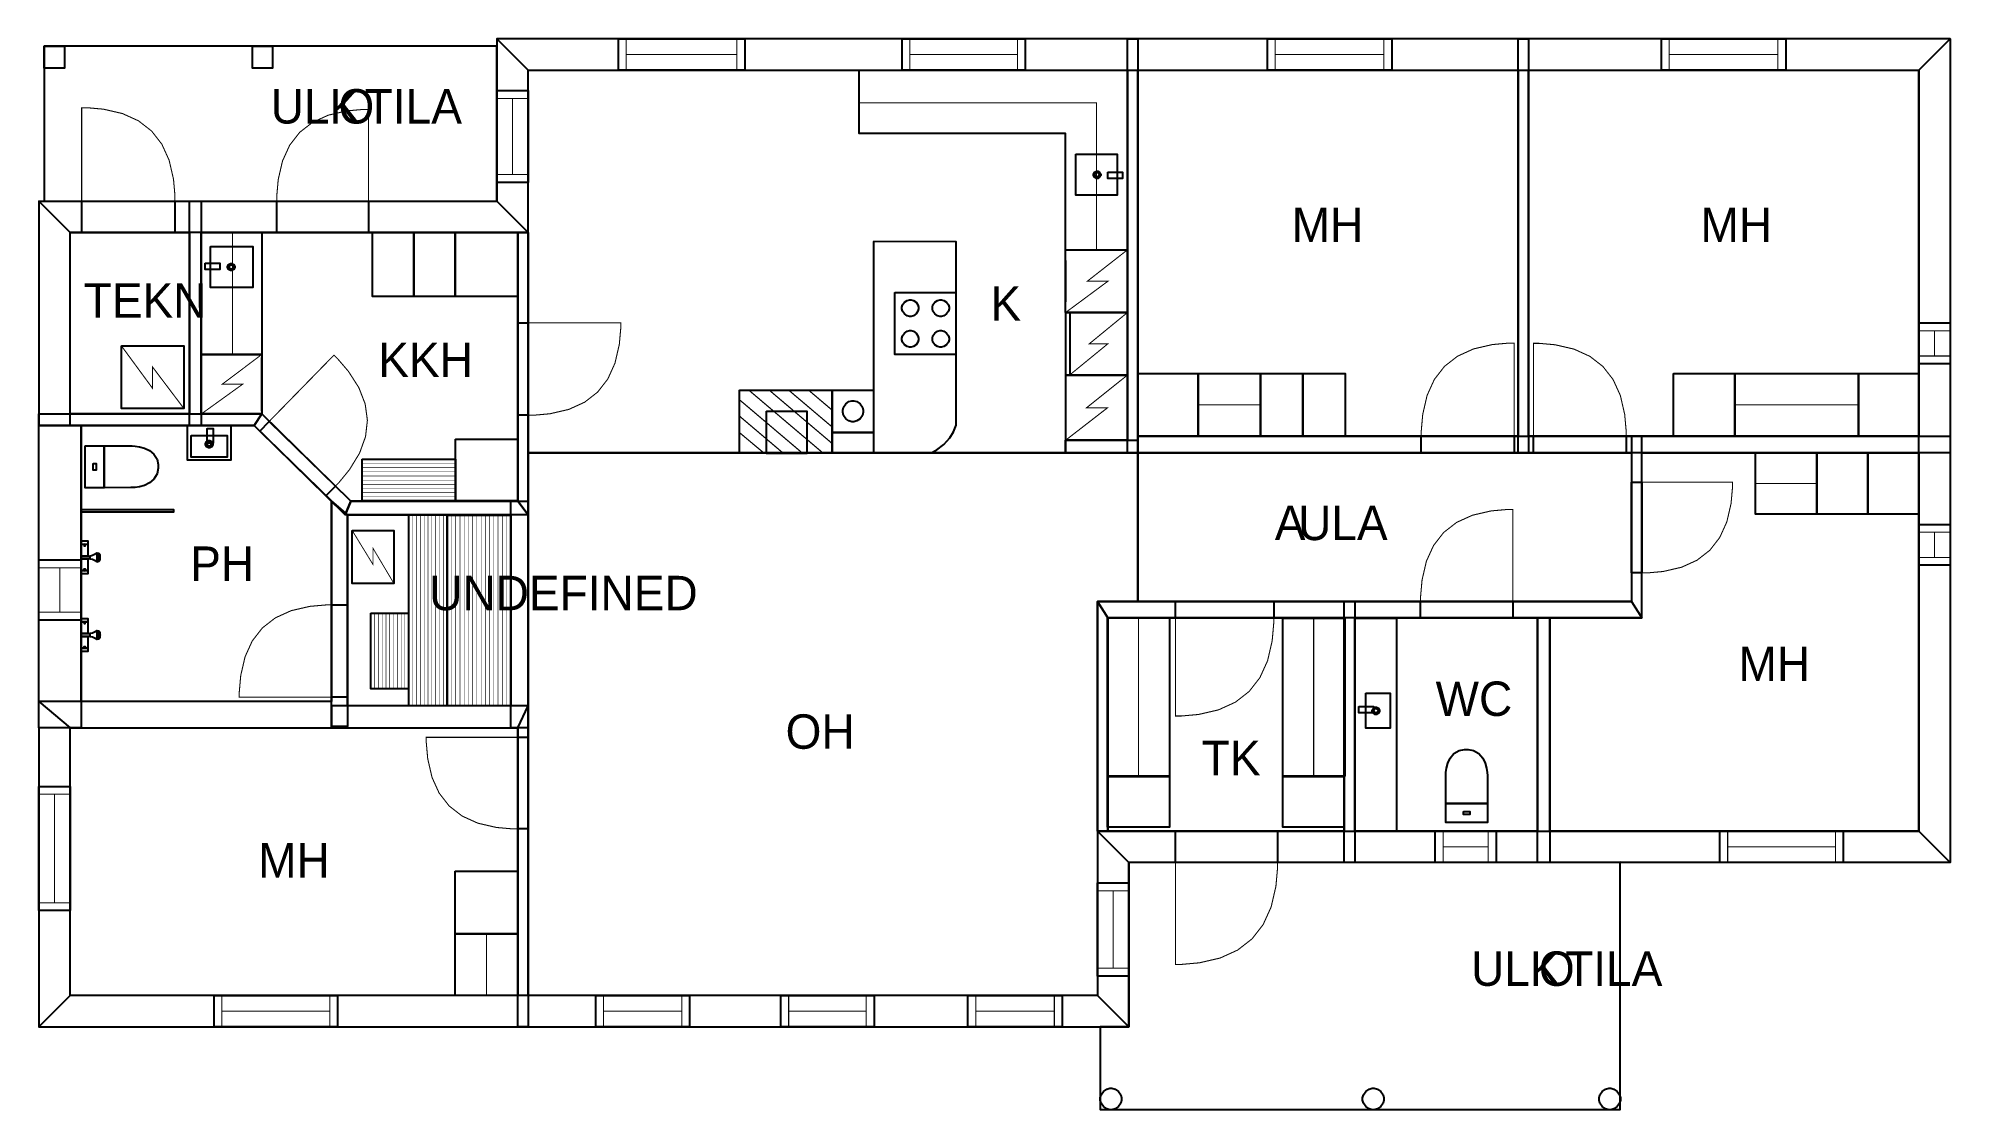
# Model space of a CAD drawing. Extents: x 0.7 to 19.8, y 0 to 10.7.
import ezdxf

# ---------------------------------------------------------------- set-up
doc = ezdxf.new("R2010")
doc.units = 0
doc.layers.get('0').update_dxf_attribs({"linetype": 'CONTINUOUS'})

msp = doc.modelspace()

# ---------------------------------------------------------------- texts
at = {"color": 0}
for s, p in [('ULK', (3.00003, 9.85536)), ('O', (3.67764, 9.85536)), ('TILA', (3.93994, 9.85536)), ('MH', (13.1982, 8.67244)), ('MH', (17.281, 8.67244)), ('TEKN', (1.13243, 7.91696)), ('K', (10.1893, 7.88639)), ('KKH', (4.07518, 7.32482)), ('A', (13.0291, 5.69636)), ('ULA', (13.2624, 5.69636)), ('PH', (2.1965, 5.28908)), ('UNDEFINED', (4.58356, 4.99603)), ('MH', (17.6606, 4.28978)), ('WC', (14.635, 3.94078)), ('OH', (8.14329, 3.61293)), ('TK', (12.2997, 3.34886)), ('MH', (2.87583, 2.32676)), ('ULK', (14.9894, 1.24556)), ('O', (15.6671, 1.24556)), ('TILA', (15.9293, 1.24556))]:
    msp.add_text(s, height=0.34375, dxfattribs=at).set_placement(p)

# ---------------------------------------------------------------- linework, layer by layer
at = {"color": 0}
for points, const_width in [([(19.7754, 10.7018), (5.26053, 10.7018), (5.57303, 10.3893), (19.4629, 10.3893), (19.7754, 10.7018)], 0.002083), ([(5.26053, 10.7018), (5.26053, 9.08171), (5.57303, 8.76921), (5.57303, 10.3893), (5.26053, 10.7018)], 0.002083), ([(6.4726, 10.7018), (7.73519, 10.7018), (7.73519, 10.3893), (6.4726, 10.3893), (6.4726, 10.7018)], 0.010417), ([(6.4726, 10.7018), (7.73519, 10.7018), (7.73519, 10.3893), (6.4726, 10.3893), (6.4726, 10.7018)], 0.010417), ([(9.30664, 10.7018), (10.5362, 10.7018), (10.5362, 10.3893), (9.30664, 10.3893), (9.30664, 10.7018)], 0.010417), ([(9.30664, 10.7018), (10.5362, 10.7018), (10.5362, 10.3893), (9.30664, 10.3893), (9.30664, 10.7018)], 0.010417), ([(11.558, 10.7018), (11.661, 10.7018), (11.661, 6.56836), (11.558, 6.56836), (11.558, 10.7018)], 0.002083), ([(12.9556, 10.7018), (14.1969, 10.7018), (14.1969, 10.3893), (12.9556, 10.3893), (12.9556, 10.7018)], 0.010417), ([(12.9556, 10.7018), (14.1969, 10.7018), (14.1969, 10.3893), (12.9556, 10.3893), (12.9556, 10.7018)], 0.010417), ([(15.4599, 10.7018), (15.564, 10.7018), (15.564, 6.56836), (15.4599, 6.56836), (15.4599, 10.7018)], 0.002083), ([(16.8907, 10.7018), (18.1319, 10.7018), (18.1319, 10.3893), (16.8907, 10.3893), (16.8907, 10.7018)], 0.010417), ([(16.8907, 10.7018), (18.1319, 10.7018), (18.1319, 10.3893), (16.8907, 10.3893), (16.8907, 10.7018)], 0.010417), ([(19.4629, 2.79096), (19.4629, 10.3893), (19.7754, 10.7018), (19.7754, 2.47846), (19.4629, 2.79096)], 0.002083), ([(5.26053, 9.08171), (5.26053, 10.6278), (0.738336, 10.6278), (0.738336, 9.08431), (5.26053, 9.08171)], 0.002083), ([(11.5569, 8.59392), (11.2481, 8.59392), (11.2481, 10.0636), (8.87457, 10.0636), (8.87457, 10.3885), (11.5611, 10.3885), (11.5569, 8.59392)], 0.010417), ([(11.5578, 7.96892), (10.9404, 7.96892), (10.9404, 9.75564), (8.87679, 9.75564), (8.87679, 10.388), (11.5569, 10.388), (11.5578, 7.96892)], 0.010417), ([(5.26053, 10.1849), (5.57303, 10.1849), (5.57303, 9.26719), (5.26053, 9.26719), (5.26053, 10.1849)], 0.010417), ([(5.26053, 10.1849), (5.57303, 10.1849), (5.57303, 9.26719), (5.26053, 9.26719), (5.26053, 10.1849)], 0.010417), ([(2.04417, 9.08171), (2.04417, 9.13633), (2.02957, 9.30013), (1.98589, 9.48936), (1.91308, 9.64953), (1.81119, 9.78054), (1.68018, 9.88249), (1.52001, 9.95524), (1.33078, 9.99892), (1.16699, 10.0135), (1.11241, 10.0135), (1.11241, 9.08171), (2.04417, 9.08171)], 0.010417), ([(3.06125, 9.08171), (3.06125, 9.13531), (3.07553, 9.29606), (3.11837, 9.48188), (3.18983, 9.63906), (3.28988, 9.76768), (3.41851, 9.86774), (3.57568, 9.93918), (3.76144, 9.98204), (3.92225, 9.99631), (3.97586, 9.99631), (3.97586, 9.08171), (3.06125, 9.08171)], 0.010417), ([(11.0435, 9.54921), (11.0435, 9.13965), (11.4544, 9.13965), (11.4544, 9.54921), (11.0435, 9.54921)], 0.010417), ([(11.2541, 9.30794), (11.2476, 9.30794), (11.2283, 9.31862), (11.2176, 9.338), (11.2176, 9.3444), (11.2176, 9.35086), (11.2283, 9.37022), (11.2476, 9.38086), (11.2541, 9.38086), (11.2605, 9.38086), (11.2798, 9.37022), (11.2905, 9.35086), (11.2905, 9.3444), (11.2905, 9.338), (11.2798, 9.31862), (11.2605, 9.30794), (11.2541, 9.30794)], 0.008333), ([(11.2541, 9.32357), (11.2504, 9.32357), (11.2393, 9.32969), (11.2332, 9.34076), (11.2332, 9.3444), (11.2332, 9.3481), (11.2393, 9.35915), (11.2504, 9.36524), (11.2541, 9.36524), (11.2577, 9.36524), (11.2688, 9.35915), (11.2749, 9.3481), (11.2749, 9.3444), (11.2749, 9.34076), (11.2688, 9.32969), (11.2577, 9.32357), (11.2541, 9.32357)], 0.008333), ([(11.3628, 9.36903), (11.3628, 9.30653), (11.5087, 9.30653), (11.5087, 9.36903), (11.3628, 9.36903)], 0.010417), ([(5.57303, 8.76921), (0.996474, 8.76921), (0.683974, 9.08171), (5.26053, 9.08171), (5.57303, 8.76921)], 0.002083), ([(0.683974, 9.08171), (0.683974, 6.84088), (0.996474, 6.84088), (0.996474, 8.76921), (0.683974, 9.08171)], 0.002083), ([(1.11241, 9.08171), (2.04417, 9.08171), (2.04417, 8.76921), (1.11241, 8.76921), (1.11241, 9.08171)], 0.010417), ([(1.11241, 9.08171), (2.04417, 9.08171), (2.04417, 8.76921), (1.11241, 8.76921), (1.11241, 9.08171)], 0.010417), ([(2.19092, 9.08171), (2.3055, 9.08171), (2.3055, 6.84088), (2.19092, 6.84088), (2.19092, 9.08171)], 0.002083), ([(3.06125, 9.08171), (3.97586, 9.08171), (3.97586, 8.76921), (3.06125, 8.76921), (3.06125, 9.08171)], 0.010417), ([(3.06125, 9.08171), (3.97586, 9.08171), (3.97586, 8.76921), (3.06125, 8.76921), (3.06125, 9.08171)], 0.010417), ([(2.30583, 8.76926), (2.30583, 7.55268), (2.61833, 7.55268), (2.61833, 8.76926), (2.30583, 8.76926)], 0.010417), ([(2.30583, 8.7685), (2.30583, 7.54937), (2.91064, 7.54937), (2.91064, 8.7685), (2.30583, 8.7685)], 0.010417), ([(2.39947, 8.62733), (2.39947, 8.21929), (2.82107, 8.21929), (2.82107, 8.62733), (2.39947, 8.62733)], 0.010417), ([(4.01839, 8.76893), (4.4311, 8.76893), (4.4311, 8.12978), (4.01839, 8.12978), (4.01839, 8.76893)], 0.010417), ([(4.4311, 8.76893), (4.84381, 8.76893), (4.84381, 8.12978), (4.4311, 8.12978), (4.4311, 8.76893)], 0.010417), ([(4.84381, 8.76893), (5.46881, 8.76893), (5.46881, 8.12978), (4.84381, 8.12978), (4.84381, 8.76893)], 0.010417), ([(5.57303, 8.76921), (5.57303, 5.95014), (5.46886, 6.08556), (5.46886, 8.76921), (5.57303, 8.76921)], 0.002083), ([(9.02111, 8.67617), (9.02111, 6.56685), (9.5975, 6.56685), (9.65528, 6.59831), (9.72331, 6.64968), (9.78515, 6.71772), (9.8189, 6.77604), (9.8456, 6.84299), (9.8456, 8.67415), (9.02111, 8.67617)], 0.010417), ([(10.9404, 8.59392), (10.9404, 7.96892), (11.5569, 7.96892), (11.5569, 8.59392), (10.9404, 8.59392)], 0.010417), ([(2.34625, 8.46126), (2.34625, 8.39876), (2.49208, 8.39876), (2.49208, 8.46126), (2.34625, 8.46126)], 0.010417), ([(2.60607, 8.45975), (2.61247, 8.45975), (2.63183, 8.44911), (2.64253, 8.42974), (2.64253, 8.42329), (2.64253, 8.41689), (2.63183, 8.39751), (2.61247, 8.38683), (2.60607, 8.38683), (2.59961, 8.38683), (2.58024, 8.39751), (2.56961, 8.41689), (2.56961, 8.42329), (2.56961, 8.42974), (2.58024, 8.44911), (2.59961, 8.45975), (2.60607, 8.45975)], 0.008333), ([(2.60607, 8.44412), (2.60969, 8.44412), (2.62076, 8.43804), (2.6269, 8.42697), (2.6269, 8.42329), (2.6269, 8.41965), (2.62076, 8.40858), (2.60969, 8.40246), (2.60607, 8.40246), (2.60238, 8.40246), (2.59131, 8.40858), (2.58524, 8.41965), (2.58524, 8.42329), (2.58524, 8.42697), (2.59131, 8.43804), (2.60238, 8.44412), (2.60607, 8.44412)], 0.008333), ([(9.23535, 8.16754), (9.23535, 7.54932), (9.84424, 7.54932), (9.84424, 8.16754), (9.23535, 8.16754)], 0.010417), ([(9.38824, 8.09662), (9.39632, 8.09662), (9.42062, 8.09011), (9.44715, 8.07221), (9.465, 8.04574), (9.47157, 8.02143), (9.47157, 8.01329), (9.47157, 8.00521), (9.465, 7.9809), (9.44715, 7.95438), (9.42062, 7.93653), (9.39632, 7.92996), (9.38824, 7.92996), (9.3801, 7.92996), (9.35579, 7.93653), (9.32932, 7.95438), (9.31142, 7.9809), (9.3049, 8.00521), (9.3049, 8.01329), (9.3049, 8.02143), (9.31142, 8.04574), (9.32932, 8.07221), (9.35579, 8.09011), (9.3801, 8.09662), (9.38824, 8.09662)], 0.010417), ([(9.69222, 8.09662), (9.70031, 8.09662), (9.72461, 8.09011), (9.75114, 8.07221), (9.76899, 8.04574), (9.77556, 8.02143), (9.77556, 8.01329), (9.77556, 8.00521), (9.76899, 7.9809), (9.75114, 7.95438), (9.72461, 7.93653), (9.70031, 7.92996), (9.69222, 7.92996), (9.68408, 7.92996), (9.65972, 7.93653), (9.63325, 7.95438), (9.6154, 7.9809), (9.60889, 8.00521), (9.60889, 8.01329), (9.60889, 8.02143), (9.6154, 8.04574), (9.63325, 8.07221), (9.65972, 8.09011), (9.68408, 8.09662), (9.69222, 8.09662)], 0.010417), ([(5.46886, 7.86714), (5.57303, 7.86714), (5.57303, 6.94325), (5.46886, 6.94325), (5.46886, 7.86714)], 0.010417), ([(5.46886, 7.86714), (5.57303, 7.86714), (5.57303, 6.94325), (5.46886, 6.94325), (5.46886, 7.86714)], 0.010417), ([(5.57303, 6.94325), (5.62711, 6.94325), (5.7895, 6.95774), (5.97715, 7.00103), (6.13596, 7.07319), (6.2659, 7.17426), (6.36692, 7.30414), (6.43907, 7.46294), (6.48236, 7.65061), (6.49685, 7.81304), (6.49685, 7.86714), (5.57303, 7.86714), (5.57303, 6.94325)], 0.010417), ([(10.9413, 7.96892), (10.9413, 7.34392), (11.5578, 7.34392), (11.5578, 7.96892), (10.9413, 7.96892)], 0.010417), ([(10.9413, 7.96892), (10.9413, 7.34392), (10.9825, 7.34392), (10.9825, 7.96892), (10.9413, 7.96892)], 0.010417), ([(19.4629, 7.86464), (19.7754, 7.86464), (19.7754, 7.4566), (19.4629, 7.4566), (19.4629, 7.86464)], 0.010417), ([(19.4629, 7.86464), (19.7754, 7.86464), (19.7754, 7.4566), (19.4629, 7.4566), (19.4629, 7.86464)], 0.010417), ([(9.38824, 7.78814), (9.39632, 7.78814), (9.42062, 7.78162), (9.44715, 7.76372), (9.465, 7.73725), (9.47157, 7.71294), (9.47157, 7.70481), (9.47157, 7.69672), (9.465, 7.67236), (9.44715, 7.64589), (9.42062, 7.62804), (9.39632, 7.62147), (9.38824, 7.62147), (9.3801, 7.62147), (9.35579, 7.62804), (9.32932, 7.64589), (9.31142, 7.67236), (9.3049, 7.69672), (9.3049, 7.70481), (9.3049, 7.71294), (9.31142, 7.73725), (9.32932, 7.76372), (9.35579, 7.78162), (9.3801, 7.78814), (9.38824, 7.78814)], 0.010417), ([(9.69222, 7.78814), (9.70031, 7.78814), (9.72461, 7.78162), (9.75114, 7.76372), (9.76899, 7.73725), (9.77556, 7.71294), (9.77556, 7.70481), (9.77556, 7.69672), (9.76899, 7.67236), (9.75114, 7.64589), (9.72461, 7.62804), (9.70031, 7.62147), (9.69222, 7.62147), (9.68408, 7.62147), (9.65972, 7.62804), (9.63325, 7.64589), (9.6154, 7.67236), (9.60889, 7.69672), (9.60889, 7.70481), (9.60889, 7.71294), (9.6154, 7.73725), (9.63325, 7.76372), (9.65972, 7.78162), (9.68408, 7.78814), (9.69222, 7.78814)], 0.010417), ([(14.4924, 6.73503), (14.4924, 6.78944), (14.5069, 6.95264), (14.5504, 7.14122), (14.6229, 7.30078), (14.7244, 7.43132), (14.855, 7.53282), (15.0146, 7.60536), (15.2032, 7.64887), (15.3664, 7.66336), (15.4207, 7.66336), (15.4207, 6.73503), (14.4924, 6.73503)], 0.010417), ([(16.5385, 6.73503), (16.5385, 6.78933), (16.5239, 6.95215), (16.4806, 7.14025), (16.4082, 7.29943), (16.3068, 7.42969), (16.1767, 7.53097), (16.0175, 7.60335), (15.8293, 7.64675), (15.6665, 7.66118), (15.6124, 7.66118), (15.6124, 6.73503), (16.5385, 6.73503)], 0.010417), ([(1.50917, 7.6345), (2.13417, 7.6345), (2.13417, 7.0095), (1.50917, 7.0095), (1.50917, 7.6345)], 0.010417), ([(2.30664, 7.54937), (2.30664, 6.95546), (2.91032, 6.95546), (2.91032, 7.54937), (2.30664, 7.54937)], 0.009899), ([(3.64697, 6.23579), (3.68479, 6.27453), (3.78803, 6.40088), (3.88829, 6.56543), (3.94764, 6.72949), (3.96619, 6.89312), (3.9439, 7.05626), (3.88075, 7.21897), (3.77675, 7.38112), (3.67063, 7.50504), (3.63189, 7.54286), (2.98583, 6.88172), (3.64697, 6.23579)], 0.010417), ([(10.9413, 7.34392), (10.9413, 6.69336), (11.5578, 6.69336), (11.5578, 7.34392), (10.9413, 7.34392)], 0.010842), ([(11.6622, 7.36057), (12.2625, 7.36057), (12.2625, 6.73557), (11.6622, 6.73557), (11.6622, 7.36057)], 0.010417), ([(12.2625, 7.36057), (12.8875, 7.36057), (12.8875, 6.73557), (12.2625, 6.73557), (12.2625, 7.36057)], 0.010417), ([(12.8875, 7.36057), (13.3096, 7.36057), (13.3096, 6.73557), (12.8875, 6.73557), (12.8875, 7.36057)], 0.010417), ([(13.3096, 7.36057), (13.7317, 7.36057), (13.7317, 6.73557), (13.3096, 6.73557), (13.3096, 7.36057)], 0.010417), ([(17.0124, 7.3604), (17.6232, 7.3604), (17.6232, 6.7354), (17.0124, 6.7354), (17.0124, 7.3604)], 0.010417), ([(17.6232, 7.3604), (18.8579, 7.3604), (18.8579, 6.7354), (17.6232, 6.7354), (17.6232, 7.3604)], 0.010417), ([(18.8578, 7.3604), (19.4629, 7.3604), (19.4629, 6.7354), (18.8578, 6.7354), (18.8578, 7.3604)], 0.010417), ([(7.68115, 7.19211), (8.60514, 7.19211), (8.60514, 6.5656), (7.68115, 6.5656), (7.68115, 7.19211)], 0.01232), ([(8.61128, 7.19353), (9.02111, 7.19353), (9.02111, 6.77214), (8.61128, 6.77214), (8.61128, 7.19353)], 0.008197), ([(8.91868, 6.98281), (8.91868, 6.9726), (8.9106, 6.94185), (8.88861, 6.90836), (8.85607, 6.88579), (8.82611, 6.8775), (8.81619, 6.8775), (8.80621, 6.8775), (8.77626, 6.88579), (8.74371, 6.90836), (8.72174, 6.94185), (8.71371, 6.9726), (8.71371, 6.98281), (8.71371, 6.99311), (8.72174, 7.02387), (8.74371, 7.05735), (8.77626, 7.07992), (8.80621, 7.08817), (8.81619, 7.08817), (8.82611, 7.08817), (8.85607, 7.07992), (8.88861, 7.05735), (8.9106, 7.02387), (8.91868, 6.99311), (8.91868, 6.98281)], 0.008197), ([(2.83404, 6.84088), (0.683974, 6.84088), (0.683974, 6.95546), (2.91054, 6.95546), (2.83404, 6.84088)], 0.002083), ([(3.7455, 5.95014), (2.83404, 6.84088), (2.91054, 6.95546), (3.80072, 6.08556), (3.7455, 5.95014)], 0.002083), ([(3.55231, 6.13889), (2.89128, 6.78494), (2.98594, 6.88178), (3.64697, 6.23579), (3.55231, 6.13889)], 0.010417), ([(3.55231, 6.13889), (2.89128, 6.78494), (2.98594, 6.88178), (3.64697, 6.23579), (3.55231, 6.13889)], 0.010417), ([(7.95285, 6.9841), (8.35411, 6.9841), (8.35411, 6.56039), (7.95285, 6.56039), (7.95285, 6.9841)], 0.01232), ([(0.683974, 6.84088), (1.10585, 6.84088), (1.10585, 3.82314), (0.683974, 3.82314), (0.683974, 6.84088)], 0.002083), ([(2.17019, 6.84022), (2.60146, 6.84022), (2.60146, 6.49397), (2.17019, 6.49397), (2.17019, 6.84022)], 0.010417), ([(2.20611, 6.73915), (2.56549, 6.73915), (2.56549, 6.52458), (2.20611, 6.52458), (2.20611, 6.73915)], 0.010417), ([(2.42225, 6.6544), (2.42225, 6.648), (2.41157, 6.62864), (2.39219, 6.61794), (2.38579, 6.61794), (2.37935, 6.61794), (2.35997, 6.62864), (2.34933, 6.648), (2.34933, 6.6544), (2.34933, 6.66086), (2.35997, 6.68024), (2.37935, 6.69086), (2.38579, 6.69086), (2.39219, 6.69086), (2.41157, 6.68024), (2.42225, 6.66086), (2.42225, 6.6544)], 0.008333), ([(2.36426, 6.81136), (2.42676, 6.81136), (2.42676, 6.66553), (2.36426, 6.66553), (2.36426, 6.81136)], 0.010417), ([(4.84694, 6.70421), (5.46881, 6.70421), (5.46881, 6.08692), (4.84694, 6.08692), (4.84694, 6.70421)], 0.010417), ([(8.61307, 6.77181), (9.02111, 6.77181), (9.02111, 6.56483), (8.61307, 6.56483), (8.61307, 6.77181)], 0.010417), ([(10.9372, 6.69336), (11.661, 6.69336), (11.661, 6.56836), (10.9372, 6.56836), (10.9372, 6.69336)], 0.002083), ([(11.661, 6.73503), (19.7754, 6.73503), (19.7754, 6.56836), (11.661, 6.56836), (11.661, 6.73503)], 0.002083), ([(14.4924, 6.73503), (15.4207, 6.73503), (15.4207, 6.56836), (14.4924, 6.56836), (14.4924, 6.73503)], 0.010417), ([(14.4924, 6.73503), (15.4207, 6.73503), (15.4207, 6.56836), (14.4924, 6.56836), (14.4924, 6.73503)], 0.010417), ([(15.6124, 6.73503), (16.5385, 6.73503), (16.5385, 6.56836), (15.6124, 6.56836), (15.6124, 6.73503)], 0.010417), ([(15.6124, 6.73503), (16.5385, 6.73503), (16.5385, 6.56836), (15.6124, 6.56836), (15.6124, 6.73503)], 0.010417), ([(16.6956, 4.92057), (16.6956, 6.73503), (16.5914, 6.73503), (16.5914, 5.08225), (16.6956, 4.92057)], 0.002083), ([(1.14827, 6.63629), (1.14827, 6.21972), (1.33561, 6.21972), (1.33561, 6.63629), (1.14827, 6.63629)], 0.010417), ([(1.60389, 6.63629), (1.60389, 6.63629), (1.61561, 6.63639), (1.6466, 6.63476), (1.69043, 6.62864), (1.74067, 6.61524), (1.79085, 6.59169), (1.83469, 6.55524), (1.86567, 6.50304), (1.87744, 6.44997), (1.87744, 6.43229), (1.87744, 6.41401), (1.86567, 6.35915), (1.83469, 6.30507), (1.79085, 6.26725), (1.74067, 6.24283), (1.69043, 6.22885), (1.6466, 6.22244), (1.61561, 6.22071), (1.60389, 6.22076), (1.60389, 6.22076), (1.33561, 6.21972), (1.33561, 6.63629), (1.60389, 6.63629)], 0.010417), ([(2.40662, 6.6544), (2.40662, 6.65076), (2.4005, 6.63971), (2.38943, 6.63357), (2.38579, 6.63357), (2.38211, 6.63357), (2.37104, 6.63971), (2.36496, 6.65076), (2.36496, 6.6544), (2.36496, 6.6581), (2.37104, 6.66917), (2.38211, 6.67524), (2.38579, 6.67524), (2.38943, 6.67524), (2.4005, 6.66917), (2.40662, 6.6581), (2.40662, 6.6544)], 0.008333), ([(3.91553, 6.50358), (4.8469, 6.50358), (4.8469, 6.08692), (3.91553, 6.08692), (3.91553, 6.50358)], 0.010417), ([(17.8308, 6.56728), (18.4424, 6.56728), (18.4424, 5.95574), (17.8308, 5.95574), (17.8308, 6.56728)], 0.010417), ([(18.4424, 6.56728), (18.9526, 6.56728), (18.9526, 5.95574), (18.4424, 5.95574), (18.4424, 6.56728)], 0.010417), ([(18.9526, 6.56728), (19.4629, 6.56728), (19.4629, 5.95574), (18.9526, 5.95574), (18.9526, 6.56728)], 0.010417), ([(1.22618, 6.4611), (1.22618, 6.39492), (1.2577, 6.39492), (1.2577, 6.4611), (1.22618, 6.4611)], 0.010417), ([(16.5914, 6.2736), (16.6956, 6.2736), (16.6956, 5.3686), (16.5914, 5.3686), (16.5914, 6.2736)], 0.010417), ([(16.5914, 6.2736), (16.6956, 6.2736), (16.6956, 5.3686), (16.5914, 5.3686), (16.5914, 6.2736)], 0.010417), ([(16.6956, 5.3686), (16.7485, 5.3686), (16.9076, 5.38276), (17.0914, 5.42518), (17.2469, 5.49588), (17.3743, 5.59489), (17.4732, 5.72211), (17.5439, 5.87765), (17.5864, 6.06153), (17.6006, 6.2206), (17.6006, 6.2736), (16.6956, 6.2736), (16.6956, 5.3686)], 0.010417), ([(1.10579, 6.00028), (1.10579, 5.97424), (2.02849, 5.97424), (2.02849, 6.00028), (1.10579, 6.00028)], 0.010417), ([(1.10579, 6.00028), (1.10579, 5.97424), (2.02849, 5.97424), (2.02849, 6.00028), (1.10579, 6.00028)], 0.010417), ([(3.60688, 3.83524), (3.60688, 6.08556), (3.76824, 5.95014), (3.76824, 3.83524), (3.60688, 3.83524)], 0.002083), ([(3.80072, 6.08556), (5.46886, 6.08556), (5.57303, 5.95014), (3.7455, 5.95014), (3.80072, 6.08556)], 0.002083), ([(4.37864, 5.95019), (4.37864, 4.04269), (4.76383, 4.04269), (4.76383, 5.95019), (4.37864, 5.95019)], 0.010417), ([(4.76411, 5.94472), (4.76411, 4.04189), (5.39774, 4.04189), (5.39774, 5.94472), (4.76411, 5.94472)], 0.010417), ([(5.39887, 6.08556), (5.57303, 6.08556), (5.57303, 3.82314), (5.39887, 3.82314), (5.39887, 6.08556)], 0.002083), ([(14.4857, 5.08225), (14.4857, 5.13618), (14.5, 5.2979), (14.5432, 5.48475), (14.6151, 5.64285), (14.7157, 5.77225), (14.845, 5.87289), (15.0032, 5.94476), (15.19, 5.9879), (15.3518, 6.00222), (15.4057, 6.00222), (15.4057, 5.08225), (14.4857, 5.08225)], 0.010417), ([(3.81353, 5.79335), (3.81353, 5.26318), (4.23144, 5.26318), (4.23144, 5.79335), (3.81353, 5.79335)], 0.008836), ([(19.4629, 5.85286), (19.7754, 5.85286), (19.7754, 5.44493), (19.4629, 5.44493), (19.4629, 5.85286)], 0.010417), ([(19.4629, 5.85286), (19.7754, 5.85286), (19.7754, 5.44493), (19.4629, 5.44493), (19.4629, 5.85286)], 0.010417), ([(1.111, 5.68864), (1.111, 5.65321), (1.17453, 5.65321), (1.17453, 5.68864), (1.111, 5.68864)], 0.010417), ([(1.111, 5.65424), (1.111, 5.5376), (1.17453, 5.5376), (1.17453, 5.65424), (1.111, 5.65424)], 0.010417), ([(1.111, 5.5095), (1.111, 5.5376), (1.19434, 5.5376), (1.19434, 5.5306), (1.19434, 5.51481), (1.19434, 5.5095), (1.1735, 5.5095), (1.12663, 5.5095), (1.111, 5.5095)], 0.010417), ([(1.14328, 5.65321), (1.14204, 5.65001), (1.13818, 5.64035), (1.13704, 5.63758), (1.13704, 5.63758), (1.13846, 5.63758), (1.14274, 5.63758), (1.14703, 5.63758), (1.14849, 5.63758), (1.14849, 5.63758), (1.14784, 5.63997), (1.14442, 5.64996), (1.14328, 5.65321)], 0.010417), ([(0.683974, 5.49783), (1.10585, 5.49783), (1.10585, 4.8986), (0.683974, 4.8986), (0.683974, 5.49783)], 0.010417), ([(0.683974, 5.49783), (1.10585, 5.49783), (1.10585, 4.8986), (0.683974, 4.8986), (0.683974, 5.49783)], 0.010417), ([(1.111, 5.5095), (1.111, 5.39279), (1.17453, 5.39279), (1.17453, 5.5095), (1.111, 5.5095)], 0.010417), ([(1.111, 5.39279), (1.111, 5.35949), (1.17453, 5.35949), (1.17453, 5.39279), (1.111, 5.39279)], 0.010417), ([(1.14328, 5.39279), (1.14204, 5.39606), (1.13818, 5.40571), (1.13704, 5.40842), (1.13704, 5.40842), (1.13846, 5.40842), (1.14274, 5.40842), (1.14703, 5.40842), (1.14849, 5.40842), (1.14849, 5.40842), (1.14784, 5.40608), (1.14442, 5.39611), (1.14328, 5.39279)], 0.010417), ([(3.60688, 5.0491), (3.55296, 5.0491), (3.39122, 5.03478), (3.20437, 4.99164), (3.04622, 4.91976), (2.91683, 4.81912), (2.81619, 4.68972), (2.74431, 4.53163), (2.70117, 4.34478), (2.68685, 4.18306), (2.68685, 4.12912), (3.60688, 4.12912), (3.60688, 5.0491)], 0.010417), ([(3.60688, 5.0491), (3.76824, 5.0491), (3.76824, 4.12912), (3.60688, 4.12912), (3.60688, 5.0491)], 0.010417), ([(3.60688, 5.0491), (3.76824, 5.0491), (3.76824, 4.12912), (3.60688, 4.12912), (3.60688, 5.0491)], 0.010417), ([(4.00082, 4.96625), (4.00082, 4.21044), (4.37831, 4.21044), (4.37831, 4.96625), (4.00082, 4.96625)], 0.010417), ([(11.2573, 5.08225), (16.5914, 5.08225), (16.6956, 4.92057), (11.3614, 4.92057), (11.2573, 5.08225)], 0.002083), ([(11.2573, 2.79096), (11.2573, 5.08225), (11.3614, 4.92057), (11.3614, 2.79096), (11.2573, 2.79096)], 0.002083), ([(12.0379, 5.08225), (13.0184, 5.08225), (13.0184, 4.92057), (12.0379, 4.92057), (12.0379, 5.08225)], 0.010417), ([(12.0379, 5.08225), (13.0184, 5.08225), (13.0184, 4.92057), (12.0379, 4.92057), (12.0379, 5.08225)], 0.010417), ([(13.7229, 5.08225), (13.8271, 5.08225), (13.8271, 2.47846), (13.7229, 2.47846), (13.7229, 5.08225)], 0.002083), ([(14.4857, 5.08225), (15.4057, 5.08225), (15.4057, 4.92057), (14.4857, 4.92057), (14.4857, 5.08225)], 0.010417), ([(14.4857, 5.08225), (15.4057, 5.08225), (15.4057, 4.92057), (14.4857, 4.92057), (14.4857, 5.08225)], 0.010417), ([(1.111, 4.9145), (1.111, 4.87907), (1.17453, 4.87907), (1.17453, 4.9145), (1.111, 4.9145)], 0.010417), ([(1.111, 4.8801), (1.111, 4.76346), (1.17453, 4.76346), (1.17453, 4.8801), (1.111, 4.8801)], 0.010417), ([(1.14328, 4.87907), (1.14204, 4.87587), (1.13818, 4.86621), (1.13704, 4.86344), (1.13704, 4.86344), (1.13846, 4.86344), (1.14274, 4.86344), (1.14703, 4.86344), (1.14849, 4.86344), (1.14849, 4.86344), (1.14784, 4.86583), (1.14442, 4.87582), (1.14328, 4.87907)], 0.010417), ([(11.3583, 4.91906), (11.3583, 3.33865), (11.977, 3.33865), (11.977, 4.91906), (11.3583, 4.91906)], 0.010417), ([(13.0184, 4.92057), (13.0184, 4.86317), (13.0031, 4.69081), (12.9571, 4.4916), (12.8805, 4.32308), (12.7733, 4.18522), (12.6354, 4.07796), (12.4669, 4.00136), (12.2677, 3.9554), (12.0953, 3.94006), (12.0379, 3.94006), (12.0379, 4.92057), (13.0184, 4.92057)], 0.010417), ([(13.1083, 4.91824), (13.1083, 3.33783), (13.7271, 3.33783), (13.7271, 4.91824), (13.1083, 4.91824)], 0.010417), ([(13.8292, 4.91732), (13.8292, 2.79096), (14.244, 2.79096), (14.244, 4.91732), (13.8292, 4.91732)], 0.010417), ([(15.6522, 4.92057), (15.7769, 4.92057), (15.7769, 2.47846), (15.6522, 2.47846), (15.6522, 4.92057)], 0.002083), ([(1.111, 4.73529), (1.111, 4.76346), (1.19434, 4.76346), (1.19434, 4.75646), (1.19434, 4.74061), (1.19434, 4.73529), (1.1735, 4.73529), (1.12663, 4.73529), (1.111, 4.73529)], 0.010417), ([(1.111, 4.73529), (1.111, 4.61865), (1.17453, 4.61865), (1.17453, 4.73529), (1.111, 4.73529)], 0.010417), ([(1.111, 4.61865), (1.111, 4.58529), (1.17453, 4.58529), (1.17453, 4.61865), (1.111, 4.61865)], 0.010417), ([(1.14328, 4.61865), (1.14204, 4.6219), (1.13818, 4.63157), (1.13704, 4.63428), (1.13704, 4.63428), (1.13846, 4.63428), (1.14274, 4.63428), (1.14703, 4.63428), (1.14849, 4.63428), (1.14849, 4.63428), (1.14784, 4.63194), (1.14442, 4.62196), (1.14328, 4.61865)], 0.010417), ([(0.996474, 3.82314), (3.60688, 3.82314), (3.60688, 4.08356), (0.683974, 4.08356), (0.996474, 3.82314)], 0.002083), ([(3.60688, 3.82314), (5.46886, 3.82314), (5.57303, 4.04189), (3.60688, 4.04189), (3.60688, 3.82314)], 0.002083), ([(5.57303, 4.04189), (5.57303, 0.837131), (5.46886, 0.837131), (5.46886, 3.82314), (5.57303, 4.04189)], 0.002083), ([(13.8694, 4.03456), (13.8694, 3.97206), (14.0153, 3.97206), (14.0153, 4.03456), (13.8694, 4.03456)], 0.010417), ([(13.9392, 4.16715), (13.9392, 3.81874), (14.1799, 3.81874), (14.1799, 4.16715), (13.9392, 4.16715)], 0.010417), ([(14.0393, 4.02946), (14.0457, 4.02946), (14.065, 4.01882), (14.0757, 3.99946), (14.0757, 3.993), (14.0757, 3.9866), (14.065, 3.96724), (14.0457, 3.95654), (14.0393, 3.95654), (14.0328, 3.95654), (14.0135, 3.96724), (14.0028, 3.9866), (14.0028, 3.993), (14.0028, 3.99946), (14.0135, 4.01882), (14.0328, 4.02946), (14.0393, 4.02946)], 0.008333), ([(14.0393, 4.01383), (14.0429, 4.01383), (14.054, 4.00776), (14.0601, 3.99669), (14.0601, 3.993), (14.0601, 3.98936), (14.054, 3.97831), (14.0429, 3.97217), (14.0393, 3.97217), (14.0356, 3.97217), (14.0246, 3.97831), (14.0185, 3.98936), (14.0185, 3.993), (14.0185, 3.99669), (14.0246, 4.00776), (14.0356, 4.01383), (14.0393, 4.01383)], 0.008333), ([(0.683974, 3.82314), (0.683974, 0.837131), (0.996474, 1.14963), (0.996474, 3.82314), (0.683974, 3.82314)], 0.002083), ([(5.46886, 2.81293), (5.41525, 2.81293), (5.2545, 2.82726), (5.06879, 2.87011), (4.91162, 2.94157), (4.78304, 3.04156), (4.68306, 3.17014), (4.6116, 3.32731), (4.56874, 3.51303), (4.55447, 3.67378), (4.55447, 3.72732), (5.46886, 3.72732), (5.46886, 2.81293)], 0.010417), ([(5.46886, 3.72732), (5.57303, 3.72732), (5.57303, 2.81293), (5.46886, 2.81293), (5.46886, 3.72732)], 0.010417), ([(5.46886, 3.72732), (5.57303, 3.72732), (5.57303, 2.81293), (5.46886, 2.81293), (5.46886, 3.72732)], 0.010417), ([(14.7375, 3.33344), (14.7375, 3.33344), (14.7374, 3.34521), (14.739, 3.37619), (14.7451, 3.42003), (14.7586, 3.47026), (14.7822, 3.52051), (14.8186, 3.56435), (14.8708, 3.59532), (14.9239, 3.60704), (14.9415, 3.60704), (14.9599, 3.60704), (15.0147, 3.59532), (15.0687, 3.56435), (15.1065, 3.52051), (15.131, 3.47026), (15.145, 3.42003), (15.1514, 3.37619), (15.1532, 3.34521), (15.1531, 3.33344), (15.1531, 3.33344), (15.1542, 3.06515), (14.7375, 3.06515), (14.7375, 3.33344)], 0.010417), ([(11.3596, 3.33735), (11.3596, 2.83132), (11.9776, 2.83132), (11.9776, 3.33735), (11.3596, 3.33735)], 0.010417), ([(13.1089, 3.33578), (13.1089, 2.82969), (13.7229, 2.82969), (13.7229, 3.33578), (13.1089, 3.33578)], 0.010417), ([(0.683974, 3.23649), (0.996474, 3.23649), (0.996474, 1.99701), (0.683974, 1.99701), (0.683974, 3.23649)], 0.010417), ([(0.683974, 3.23649), (0.996474, 3.23649), (0.996474, 1.99701), (0.683974, 1.99701), (0.683974, 3.23649)], 0.010417), ([(14.7375, 3.06515), (15.154, 3.06515), (15.154, 2.87788), (14.7375, 2.87788), (14.7375, 3.06515)], 0.010417), ([(14.9126, 2.98731), (14.9789, 2.98731), (14.9789, 2.95574), (14.9126, 2.95574), (14.9126, 2.98731)], 0.010417), ([(11.2573, 2.79096), (19.4629, 2.79096), (19.7754, 2.47846), (11.5698, 2.47846), (11.2573, 2.79096)], 0.002083), ([(11.5698, 0.837131), (11.5698, 2.47846), (11.2573, 2.79096), (11.2573, 1.14963), (11.5698, 0.837131)], 0.002083), ([(12.0378, 2.79096), (13.0564, 2.79096), (13.0564, 2.47846), (12.0378, 2.47846), (12.0378, 2.79096)], 0.010417), ([(12.0378, 2.79096), (13.0564, 2.79096), (13.0564, 2.47846), (12.0378, 2.47846), (12.0378, 2.79096)], 0.010417), ([(14.6324, 2.79096), (15.2393, 2.79096), (15.2393, 2.47846), (14.6324, 2.47846), (14.6324, 2.79096)], 0.010417), ([(14.6324, 2.79096), (15.2393, 2.79096), (15.2393, 2.47846), (14.6324, 2.47846), (14.6324, 2.79096)], 0.010417), ([(17.4743, 2.79096), (18.7068, 2.79096), (18.7068, 2.47846), (17.4743, 2.47846), (17.4743, 2.79096)], 0.010417), ([(17.4743, 2.79096), (18.7068, 2.79096), (18.7068, 2.47846), (17.4743, 2.47846), (17.4743, 2.79096)], 0.010417), ([(13.0564, 2.47846), (13.0564, 2.41878), (13.0404, 2.23975), (12.9927, 2.03288), (12.9131, 1.85781), (12.8017, 1.71457), (12.6585, 1.60319), (12.4834, 1.5236), (12.2765, 1.47586), (12.0975, 1.4599), (12.0378, 1.4599), (12.0378, 2.47846), (13.0564, 2.47846)], 0.010417), ([(4.84283, 2.39122), (4.84283, 1.76622), (5.46783, 1.76622), (5.46783, 2.39122), (4.84283, 2.39122)], 0.010417), ([(11.2834, 0.835667), (11.2834, 0.010254), (16.4776, 0.010254), (16.4776, 2.48085), (11.5698, 2.47846), (11.5698, 0.837131), (11.2834, 0.835667)], 0.002083), ([(11.2573, 2.27349), (11.5698, 2.27349), (11.5698, 1.34294), (11.2573, 1.34294), (11.2573, 2.27349)], 0.010417), ([(11.2573, 2.27349), (11.5698, 2.27349), (11.5698, 1.34294), (11.2573, 1.34294), (11.2573, 2.27349)], 0.010417), ([(4.84283, 1.76622), (4.84283, 1.14963), (5.46783, 1.14963), (5.46783, 1.76622), (4.84283, 1.76622)], 0.010417), ([(0.683974, 0.837131), (11.5698, 0.837131), (11.2573, 1.14963), (0.996474, 1.14963), (0.683974, 0.837131)], 0.002083), ([(2.4356, 1.14963), (3.66835, 1.14963), (3.66835, 0.837131), (2.4356, 0.837131), (2.4356, 1.14963)], 0.010417), ([(2.4356, 1.14963), (3.66835, 1.14963), (3.66835, 0.837131), (2.4356, 0.837131), (2.4356, 1.14963)], 0.010417), ([(6.24718, 1.14963), (7.18446, 1.14963), (7.18446, 0.837131), (6.24718, 0.837131), (6.24718, 1.14963)], 0.010417), ([(6.24718, 1.14963), (7.18446, 1.14963), (7.18446, 0.837131), (6.24718, 0.837131), (6.24718, 1.14963)], 0.010417), ([(8.09565, 1.14963), (9.02636, 1.14963), (9.02636, 0.837131), (8.09565, 0.837131), (8.09565, 1.14963)], 0.010417), ([(8.09565, 1.14963), (9.02636, 1.14963), (9.02636, 0.837131), (8.09565, 0.837131), (8.09565, 1.14963)], 0.010417), ([(9.96365, 1.14963), (10.9053, 1.14963), (10.9053, 0.837131), (9.96365, 0.837131), (9.96365, 1.14963)], 0.010417), ([(9.96365, 1.14963), (10.9053, 1.14963), (10.9053, 0.837131), (9.96365, 0.837131), (9.96365, 1.14963)], 0.010417)]:
    msp.add_lwpolyline(points, close=True, dxfattribs=dict(at, const_width=const_width))
for points in [[(19.7754, 10.7018), (5.26053, 10.7018), (5.57303, 10.3893), (19.4629, 10.3893), (19.7754, 10.7018)], [(5.26053, 10.7018), (5.26053, 9.08171), (5.57303, 8.76921), (5.57303, 10.3893), (5.26053, 10.7018)], [(11.558, 10.7018), (11.661, 10.7018), (11.661, 6.56836), (11.558, 6.56836), (11.558, 10.7018)], [(15.4599, 10.7018), (15.564, 10.7018), (15.564, 6.56836), (15.4599, 6.56836), (15.4599, 10.7018)], [(19.4629, 2.79096), (19.4629, 10.3893), (19.7754, 10.7018), (19.7754, 2.47846), (19.4629, 2.79096)], [(0.738444, 10.6282), (0.93929, 10.6282), (0.93929, 10.4084), (0.738444, 10.4084), (0.738444, 10.6282)], [(2.81896, 10.6289), (3.01981, 10.6289), (3.01981, 10.4091), (2.81896, 10.4091), (2.81896, 10.6289)], [(5.57303, 8.76921), (0.996474, 8.76921), (0.683974, 9.08171), (5.26053, 9.08171), (5.57303, 8.76921)], [(0.683974, 9.08171), (0.683974, 6.84088), (0.996474, 6.84088), (0.996474, 8.76921), (0.683974, 9.08171)], [(2.19092, 9.08171), (2.3055, 9.08171), (2.3055, 6.84088), (2.19092, 6.84088), (2.19092, 9.08171)], [(5.57303, 8.76921), (5.57303, 5.95014), (5.46886, 6.08556), (5.46886, 8.76921), (5.57303, 8.76921)], [(2.83404, 6.84088), (0.683974, 6.84088), (0.683974, 6.95546), (2.91054, 6.95546), (2.83404, 6.84088)], [(3.7455, 5.95014), (2.83404, 6.84088), (2.91054, 6.95546), (3.80072, 6.08556), (3.7455, 5.95014)], [(0.683974, 6.84088), (1.10585, 6.84088), (1.10585, 3.82314), (0.683974, 3.82314), (0.683974, 6.84088)], [(10.9372, 6.69336), (11.661, 6.69336), (11.661, 6.56836), (10.9372, 6.56836), (10.9372, 6.69336)], [(11.661, 6.73503), (19.7754, 6.73503), (19.7754, 6.56836), (11.661, 6.56836), (11.661, 6.73503)], [(16.6956, 4.92057), (16.6956, 6.73503), (16.5914, 6.73503), (16.5914, 5.08225), (16.6956, 4.92057)], [(3.60688, 3.83524), (3.60688, 6.08556), (3.76824, 5.95014), (3.76824, 3.83524), (3.60688, 3.83524)], [(3.80072, 6.08556), (5.46886, 6.08556), (5.57303, 5.95014), (3.7455, 5.95014), (3.80072, 6.08556)], [(5.39887, 6.08556), (5.57303, 6.08556), (5.57303, 3.82314), (5.39887, 3.82314), (5.39887, 6.08556)], [(11.2573, 2.79096), (11.2573, 5.08225), (11.3614, 4.92057), (11.3614, 2.79096), (11.2573, 2.79096)], [(11.2573, 5.08225), (16.5914, 5.08225), (16.6956, 4.92057), (11.3614, 4.92057), (11.2573, 5.08225)], [(13.7229, 5.08225), (13.8271, 5.08225), (13.8271, 2.47846), (13.7229, 2.47846), (13.7229, 5.08225)], [(15.6522, 4.92057), (15.7769, 4.92057), (15.7769, 2.47846), (15.6522, 2.47846), (15.6522, 4.92057)], [(0.996474, 3.82314), (3.60688, 3.82314), (3.60688, 4.08356), (0.683974, 4.08356), (0.996474, 3.82314)], [(3.60688, 3.82314), (5.46886, 3.82314), (5.57303, 4.04189), (3.60688, 4.04189), (3.60688, 3.82314)], [(5.57303, 4.04189), (5.57303, 0.837131), (5.46886, 0.837131), (5.46886, 3.82314), (5.57303, 4.04189)], [(0.683974, 3.82314), (0.683974, 0.837131), (0.996474, 1.14963), (0.996474, 3.82314), (0.683974, 3.82314)], [(11.5698, 0.837131), (11.5698, 2.47846), (11.2573, 2.79096), (11.2573, 1.14963), (11.5698, 0.837131)], [(11.2573, 2.79096), (19.4629, 2.79096), (19.7754, 2.47846), (11.5698, 2.47846), (11.2573, 2.79096)], [(0.683974, 0.837131), (11.5698, 0.837131), (11.2573, 1.14963), (0.996474, 1.14963), (0.683974, 0.837131)], [(11.4995, 0.115777), (11.4995, 0.105414), (11.491, 0.074219), (11.4682, 0.040202), (11.4342, 0.017307), (11.403, 0.008898), (11.3926, 0.008898), (11.3822, 0.008898), (11.351, 0.017307), (11.3171, 0.040202), (11.2941, 0.074219), (11.2857, 0.105414), (11.2857, 0.115777), (11.2857, 0.126194), (11.2941, 0.157389), (11.3171, 0.191351), (11.351, 0.214247), (11.3822, 0.222601), (11.3926, 0.222601), (11.403, 0.222601), (11.4342, 0.214247), (11.4682, 0.191351), (11.491, 0.157389), (11.4995, 0.126194), (11.4995, 0.115777)], [(14.1194, 0.115723), (14.1194, 0.10536), (14.1111, 0.074164), (14.0882, 0.040148), (14.0542, 0.017253), (14.0231, 0.008843), (14.0126, 0.008843), (14.0022, 0.008843), (13.971, 0.017253), (13.9371, 0.040148), (13.9142, 0.074164), (13.9057, 0.10536), (13.9057, 0.115723), (13.9057, 0.126139), (13.9142, 0.157335), (13.9371, 0.191297), (13.971, 0.214247), (14.0022, 0.222601), (14.0126, 0.222601), (14.0231, 0.222601), (14.0542, 0.214247), (14.0882, 0.191297), (14.1111, 0.157335), (14.1194, 0.126139), (14.1194, 0.115723)], [(16.4813, 0.115777), (16.4813, 0.105414), (16.4729, 0.074219), (16.45, 0.040256), (16.416, 0.017361), (16.3847, 0.008952), (16.3744, 0.008952), (16.364, 0.008952), (16.3328, 0.017361), (16.2989, 0.040256), (16.276, 0.074219), (16.2676, 0.105414), (16.2676, 0.115777), (16.2676, 0.126194), (16.276, 0.157389), (16.2989, 0.191351), (16.3328, 0.214301), (16.364, 0.222657), (16.3744, 0.222657), (16.3847, 0.222657), (16.416, 0.214301), (16.45, 0.191351), (16.4729, 0.157389), (16.4813, 0.126194), (16.4813, 0.115777)]]:
    msp.add_lwpolyline(points, close=True, dxfattribs=at)
at = {"color": 7}
for points in [[(6.4726, 10.7018), (7.73519, 10.7018), (7.73519, 10.3893), (6.4726, 10.3893), (6.4726, 10.7018)], [(6.4726, 10.7018), (7.73519, 10.7018), (7.73519, 10.3893), (6.4726, 10.3893), (6.4726, 10.7018)], [(9.30664, 10.7018), (10.5362, 10.7018), (10.5362, 10.3893), (9.30664, 10.3893), (9.30664, 10.7018)], [(9.30664, 10.7018), (10.5362, 10.7018), (10.5362, 10.3893), (9.30664, 10.3893), (9.30664, 10.7018)], [(12.9556, 10.7018), (14.1969, 10.7018), (14.1969, 10.3893), (12.9556, 10.3893), (12.9556, 10.7018)], [(12.9556, 10.7018), (14.1969, 10.7018), (14.1969, 10.3893), (12.9556, 10.3893), (12.9556, 10.7018)], [(16.8907, 10.7018), (18.1319, 10.7018), (18.1319, 10.3893), (16.8907, 10.3893), (16.8907, 10.7018)], [(16.8907, 10.7018), (18.1319, 10.7018), (18.1319, 10.3893), (16.8907, 10.3893), (16.8907, 10.7018)], [(5.26053, 9.08171), (5.26053, 10.6278), (0.738336, 10.6278), (0.738336, 9.08431), (5.26053, 9.08171)], [(11.558, 6.69336), (10.9372, 6.69336), (10.9372, 6.56836), (5.57303, 6.56836), (5.57303, 10.3893), (11.558, 10.3893), (11.558, 6.69336)], [(11.5578, 7.96892), (10.9404, 7.96892), (10.9404, 9.75564), (8.87679, 9.75564), (8.87679, 10.388), (11.5569, 10.388), (11.5578, 7.96892)], [(11.661, 10.3893), (15.4599, 10.3893), (15.4599, 6.73503), (11.661, 6.73503), (11.661, 10.3893)], [(15.564, 10.3893), (19.4629, 10.3893), (19.4629, 6.73503), (15.564, 6.73503), (15.564, 10.3893)], [(5.26053, 10.1849), (5.57303, 10.1849), (5.57303, 9.26719), (5.26053, 9.26719), (5.26053, 10.1849)], [(5.26053, 10.1849), (5.57303, 10.1849), (5.57303, 9.26719), (5.26053, 9.26719), (5.26053, 10.1849)], [(11.0435, 9.54921), (11.4544, 9.54921), (11.4544, 9.13965), (11.0435, 9.13965), (11.0435, 9.54921)], [(11.2541, 9.30794), (11.2476, 9.30794), (11.2283, 9.31862), (11.2176, 9.338), (11.2176, 9.3444), (11.2176, 9.35086), (11.2283, 9.37022), (11.2476, 9.38086), (11.2541, 9.38086), (11.2605, 9.38086), (11.2798, 9.37022), (11.2905, 9.35086), (11.2905, 9.3444), (11.2905, 9.338), (11.2798, 9.31862), (11.2605, 9.30794), (11.2541, 9.30794)], [(11.2541, 9.32357), (11.2504, 9.32357), (11.2393, 9.32969), (11.2332, 9.34076), (11.2332, 9.3444), (11.2332, 9.3481), (11.2393, 9.35915), (11.2504, 9.36524), (11.2541, 9.36524), (11.2577, 9.36524), (11.2688, 9.35915), (11.2749, 9.3481), (11.2749, 9.3444), (11.2749, 9.34076), (11.2688, 9.32969), (11.2577, 9.32357), (11.2541, 9.32357)], [(11.3628, 9.36903), (11.5087, 9.36903), (11.5087, 9.30653), (11.3628, 9.30653), (11.3628, 9.36903)], [(1.11241, 9.08171), (2.04417, 9.08171), (2.04417, 8.76921), (1.11241, 8.76921), (1.11241, 9.08171)], [(1.11241, 9.08171), (2.04417, 9.08171), (2.04417, 8.76921), (1.11241, 8.76921), (1.11241, 9.08171)], [(3.06125, 9.08171), (3.97586, 9.08171), (3.97586, 8.76921), (3.06125, 8.76921), (3.06125, 9.08171)], [(3.06125, 9.08171), (3.97586, 9.08171), (3.97586, 8.76921), (3.06125, 8.76921), (3.06125, 9.08171)], [(0.996474, 8.76921), (2.19092, 8.76921), (2.19092, 6.95546), (0.996474, 6.95546), (0.996474, 8.76921)], [(5.46886, 6.08556), (3.80072, 6.08556), (2.91054, 6.95546), (2.3055, 6.95546), (2.3055, 8.76921), (5.46886, 8.76921), (5.46886, 6.08556)], [(2.30583, 8.7685), (2.91064, 8.7685), (2.91064, 7.54937), (2.30583, 7.54937), (2.30583, 8.7685)], [(2.39947, 8.62733), (2.82107, 8.62733), (2.82107, 8.21929), (2.39947, 8.21929), (2.39947, 8.62733)], [(4.01839, 8.76893), (4.4311, 8.76893), (4.4311, 8.12978), (4.01839, 8.12978), (4.01839, 8.76893)], [(4.4311, 8.76893), (4.84381, 8.76893), (4.84381, 8.12978), (4.4311, 8.12978), (4.4311, 8.76893)], [(4.84381, 8.76893), (5.46881, 8.76893), (5.46881, 8.12978), (4.84381, 8.12978), (4.84381, 8.76893)], [(9.02111, 8.67617), (9.02111, 6.56685), (9.5975, 6.56685), (9.65528, 6.59831), (9.72331, 6.64968), (9.78515, 6.71772), (9.8189, 6.77604), (9.8456, 6.84299), (9.8456, 8.67415), (9.02111, 8.67617)], [(2.34625, 8.46126), (2.49208, 8.46126), (2.49208, 8.39876), (2.34625, 8.39876), (2.34625, 8.46126)], [(2.60607, 8.45975), (2.61247, 8.45975), (2.63183, 8.44911), (2.64253, 8.42974), (2.64253, 8.42329), (2.64253, 8.41689), (2.63183, 8.39751), (2.61247, 8.38683), (2.60607, 8.38683), (2.59961, 8.38683), (2.58024, 8.39751), (2.56961, 8.41689), (2.56961, 8.42329), (2.56961, 8.42974), (2.58024, 8.44911), (2.59961, 8.45975), (2.60607, 8.45975)], [(2.60607, 8.44412), (2.60969, 8.44412), (2.62076, 8.43804), (2.6269, 8.42697), (2.6269, 8.42329), (2.6269, 8.41965), (2.62076, 8.40858), (2.60969, 8.40246), (2.60607, 8.40246), (2.60238, 8.40246), (2.59131, 8.40858), (2.58524, 8.41965), (2.58524, 8.42329), (2.58524, 8.42697), (2.59131, 8.43804), (2.60238, 8.44412), (2.60607, 8.44412)], [(10.9404, 8.59392), (11.5569, 8.59392), (11.5569, 7.96892), (10.9404, 7.96892), (10.9404, 8.59392)], [(9.23535, 8.16754), (9.84424, 8.16754), (9.84424, 7.54932), (9.23535, 7.54932), (9.23535, 8.16754)], [(9.38824, 8.09662), (9.39632, 8.09662), (9.42062, 8.09011), (9.44715, 8.07221), (9.465, 8.04574), (9.47157, 8.02143), (9.47157, 8.01329), (9.47157, 8.00521), (9.465, 7.9809), (9.44715, 7.95438), (9.42062, 7.93653), (9.39632, 7.92996), (9.38824, 7.92996), (9.3801, 7.92996), (9.35579, 7.93653), (9.32932, 7.95438), (9.31142, 7.9809), (9.3049, 8.00521), (9.3049, 8.01329), (9.3049, 8.02143), (9.31142, 8.04574), (9.32932, 8.07221), (9.35579, 8.09011), (9.3801, 8.09662), (9.38824, 8.09662)], [(9.69222, 8.09662), (9.70031, 8.09662), (9.72461, 8.09011), (9.75114, 8.07221), (9.76899, 8.04574), (9.77556, 8.02143), (9.77556, 8.01329), (9.77556, 8.00521), (9.76899, 7.9809), (9.75114, 7.95438), (9.72461, 7.93653), (9.70031, 7.92996), (9.69222, 7.92996), (9.68408, 7.92996), (9.65972, 7.93653), (9.63325, 7.95438), (9.6154, 7.9809), (9.60889, 8.00521), (9.60889, 8.01329), (9.60889, 8.02143), (9.6154, 8.04574), (9.63325, 8.07221), (9.65972, 8.09011), (9.68408, 8.09662), (9.69222, 8.09662)], [(5.46886, 7.86714), (5.57303, 7.86714), (5.57303, 6.94325), (5.46886, 6.94325), (5.46886, 7.86714)], [(5.46886, 7.86714), (5.57303, 7.86714), (5.57303, 6.94325), (5.46886, 6.94325), (5.46886, 7.86714)], [(10.9413, 7.96892), (11.5578, 7.96892), (11.5578, 7.34392), (10.9413, 7.34392), (10.9413, 7.96892)], [(10.9413, 7.96892), (10.9825, 7.96892), (10.9825, 7.34392), (10.9413, 7.34392), (10.9413, 7.96892)], [(19.4629, 7.86464), (19.7754, 7.86464), (19.7754, 7.4566), (19.4629, 7.4566), (19.4629, 7.86464)], [(19.4629, 7.86464), (19.7754, 7.86464), (19.7754, 7.4566), (19.4629, 7.4566), (19.4629, 7.86464)], [(9.38824, 7.78814), (9.39632, 7.78814), (9.42062, 7.78162), (9.44715, 7.76372), (9.465, 7.73725), (9.47157, 7.71294), (9.47157, 7.70481), (9.47157, 7.69672), (9.465, 7.67236), (9.44715, 7.64589), (9.42062, 7.62804), (9.39632, 7.62147), (9.38824, 7.62147), (9.3801, 7.62147), (9.35579, 7.62804), (9.32932, 7.64589), (9.31142, 7.67236), (9.3049, 7.69672), (9.3049, 7.70481), (9.3049, 7.71294), (9.31142, 7.73725), (9.32932, 7.76372), (9.35579, 7.78162), (9.3801, 7.78814), (9.38824, 7.78814)], [(9.69222, 7.78814), (9.70031, 7.78814), (9.72461, 7.78162), (9.75114, 7.76372), (9.76899, 7.73725), (9.77556, 7.71294), (9.77556, 7.70481), (9.77556, 7.69672), (9.76899, 7.67236), (9.75114, 7.64589), (9.72461, 7.62804), (9.70031, 7.62147), (9.69222, 7.62147), (9.68408, 7.62147), (9.65972, 7.62804), (9.63325, 7.64589), (9.6154, 7.67236), (9.60889, 7.69672), (9.60889, 7.70481), (9.60889, 7.71294), (9.6154, 7.73725), (9.63325, 7.76372), (9.65972, 7.78162), (9.68408, 7.78814), (9.69222, 7.78814)], [(1.50917, 7.6345), (2.13417, 7.6345), (2.13417, 7.0095), (1.50917, 7.0095), (1.50917, 7.6345)], [(2.30664, 7.54937), (2.91032, 7.54937), (2.91032, 6.95546), (2.30664, 6.95546), (2.30664, 7.54937)], [(10.9413, 7.34392), (11.5578, 7.34392), (11.5578, 6.69336), (10.9413, 6.69336), (10.9413, 7.34392)], [(11.6622, 7.36057), (12.2625, 7.36057), (12.2625, 6.73557), (11.6622, 6.73557), (11.6622, 7.36057)], [(12.2625, 7.36057), (12.8875, 7.36057), (12.8875, 6.73557), (12.2625, 6.73557), (12.2625, 7.36057)], [(12.8875, 7.36057), (13.3096, 7.36057), (13.3096, 6.73557), (12.8875, 6.73557), (12.8875, 7.36057)], [(13.3096, 7.36057), (13.7317, 7.36057), (13.7317, 6.73557), (13.3096, 6.73557), (13.3096, 7.36057)], [(17.0124, 7.3604), (17.6232, 7.3604), (17.6232, 6.7354), (17.0124, 6.7354), (17.0124, 7.3604)], [(17.6232, 7.3604), (18.8579, 7.3604), (18.8579, 6.7354), (17.6232, 6.7354), (17.6232, 7.3604)], [(18.8578, 7.3604), (19.4629, 7.3604), (19.4629, 6.7354), (18.8578, 6.7354), (18.8578, 7.3604)], [(7.68115, 7.19211), (8.60514, 7.19211), (8.60514, 6.5656), (7.68115, 6.5656), (7.68115, 7.19211)], [(8.61128, 7.19353), (9.02111, 7.19353), (9.02111, 6.77214), (8.61128, 6.77214), (8.61128, 7.19353)], [(8.91868, 6.98281), (8.91868, 6.9726), (8.9106, 6.94185), (8.88861, 6.90836), (8.85607, 6.88579), (8.82611, 6.8775), (8.81619, 6.8775), (8.80621, 6.8775), (8.77626, 6.88579), (8.74371, 6.90836), (8.72174, 6.94185), (8.71371, 6.9726), (8.71371, 6.98281), (8.71371, 6.99311), (8.72174, 7.02387), (8.74371, 7.05735), (8.77626, 7.07992), (8.80621, 7.08817), (8.81619, 7.08817), (8.82611, 7.08817), (8.85607, 7.07992), (8.88861, 7.05735), (8.9106, 7.02387), (8.91868, 6.99311), (8.91868, 6.98281)], [(3.55231, 6.13889), (2.89128, 6.78494), (2.98594, 6.88178), (3.64697, 6.23579), (3.55231, 6.13889)], [(3.55231, 6.13889), (2.89128, 6.78494), (2.98594, 6.88178), (3.64697, 6.23579), (3.55231, 6.13889)], [(7.95285, 6.9841), (8.35411, 6.9841), (8.35411, 6.56039), (7.95285, 6.56039), (7.95285, 6.9841)], [(3.61008, 6.08556), (3.60688, 6.08556), (3.60688, 4.08356), (1.10585, 4.08356), (1.10585, 6.84088), (2.83404, 6.84088), (3.61008, 6.08556)], [(2.17019, 6.84022), (2.60146, 6.84022), (2.60146, 6.49397), (2.17019, 6.49397), (2.17019, 6.84022)], [(2.20611, 6.73915), (2.56549, 6.73915), (2.56549, 6.52458), (2.20611, 6.52458), (2.20611, 6.73915)], [(2.42225, 6.6544), (2.42225, 6.648), (2.41157, 6.62864), (2.39219, 6.61794), (2.38579, 6.61794), (2.37935, 6.61794), (2.35997, 6.62864), (2.34933, 6.648), (2.34933, 6.6544), (2.34933, 6.66086), (2.35997, 6.68024), (2.37935, 6.69086), (2.38579, 6.69086), (2.39219, 6.69086), (2.41157, 6.68024), (2.42225, 6.66086), (2.42225, 6.6544)], [(2.36426, 6.81136), (2.42676, 6.81136), (2.42676, 6.66553), (2.36426, 6.66553), (2.36426, 6.81136)], [(4.84694, 6.70421), (5.46881, 6.70421), (5.46881, 6.08692), (4.84694, 6.08692), (4.84694, 6.70421)], [(8.61307, 6.77181), (9.02111, 6.77181), (9.02111, 6.56483), (8.61307, 6.56483), (8.61307, 6.77181)], [(14.4924, 6.73503), (15.4207, 6.73503), (15.4207, 6.56836), (14.4924, 6.56836), (14.4924, 6.73503)], [(14.4924, 6.73503), (15.4207, 6.73503), (15.4207, 6.56836), (14.4924, 6.56836), (14.4924, 6.73503)], [(15.6124, 6.73503), (16.5385, 6.73503), (16.5385, 6.56836), (15.6124, 6.56836), (15.6124, 6.73503)], [(15.6124, 6.73503), (16.5385, 6.73503), (16.5385, 6.56836), (15.6124, 6.56836), (15.6124, 6.73503)], [(1.14827, 6.63629), (1.33561, 6.63629), (1.33561, 6.21972), (1.14827, 6.21972), (1.14827, 6.63629)], [(1.60389, 6.63629), (1.60389, 6.63629), (1.61561, 6.63639), (1.6466, 6.63476), (1.69043, 6.62864), (1.74067, 6.61524), (1.79085, 6.59169), (1.83469, 6.55524), (1.86567, 6.50304), (1.87744, 6.44997), (1.87744, 6.43229), (1.87744, 6.41401), (1.86567, 6.35915), (1.83469, 6.30507), (1.79085, 6.26725), (1.74067, 6.24283), (1.69043, 6.22885), (1.6466, 6.22244), (1.61561, 6.22071), (1.60389, 6.22076), (1.60389, 6.22076), (1.33561, 6.21972), (1.33561, 6.63629), (1.60389, 6.63629)], [(2.40662, 6.6544), (2.40662, 6.65076), (2.4005, 6.63971), (2.38943, 6.63357), (2.38579, 6.63357), (2.38211, 6.63357), (2.37104, 6.63971), (2.36496, 6.65076), (2.36496, 6.6544), (2.36496, 6.6581), (2.37104, 6.66917), (2.38211, 6.67524), (2.38579, 6.67524), (2.38943, 6.67524), (2.4005, 6.66917), (2.40662, 6.6581), (2.40662, 6.6544)], [(3.91553, 6.50358), (4.8469, 6.50358), (4.8469, 6.08692), (3.91553, 6.08692), (3.91553, 6.50358)], [(11.661, 5.08225), (11.2573, 5.08225), (11.2573, 1.14963), (5.57303, 1.14963), (5.57303, 6.56836), (11.661, 6.56836), (11.661, 5.08225)], [(11.661, 6.56836), (16.5914, 6.56836), (16.5914, 5.08225), (11.661, 5.08225), (11.661, 6.56836)], [(19.4629, 2.79096), (15.7769, 2.79096), (15.7769, 4.92057), (16.6956, 4.92057), (16.6956, 6.56836), (19.4629, 6.56836), (19.4629, 2.79096)], [(17.8308, 6.56728), (18.4424, 6.56728), (18.4424, 5.95574), (17.8308, 5.95574), (17.8308, 6.56728)], [(18.4424, 6.56728), (18.9526, 6.56728), (18.9526, 5.95574), (18.4424, 5.95574), (18.4424, 6.56728)], [(18.9526, 6.56728), (19.4629, 6.56728), (19.4629, 5.95574), (18.9526, 5.95574), (18.9526, 6.56728)], [(1.22618, 6.4611), (1.2577, 6.4611), (1.2577, 6.39492), (1.22618, 6.39492), (1.22618, 6.4611)], [(16.5914, 6.2736), (16.6956, 6.2736), (16.6956, 5.3686), (16.5914, 5.3686), (16.5914, 6.2736)], [(16.5914, 6.2736), (16.6956, 6.2736), (16.6956, 5.3686), (16.5914, 5.3686), (16.5914, 6.2736)], [(1.10579, 6.00028), (2.02849, 6.00028), (2.02849, 5.97424), (1.10579, 5.97424), (1.10579, 6.00028)], [(1.10579, 6.00028), (2.02849, 6.00028), (2.02849, 5.97424), (1.10579, 5.97424), (1.10579, 6.00028)], [(3.76824, 5.95014), (5.39887, 5.95014), (5.39887, 4.04189), (3.76824, 4.04189), (3.76824, 5.95014)], [(4.37864, 5.95019), (4.76383, 5.95019), (4.76383, 4.04269), (4.37864, 4.04269), (4.37864, 5.95019)], [(4.76411, 5.94472), (5.39774, 5.94472), (5.39774, 4.04189), (4.76411, 4.04189), (4.76411, 5.94472)], [(3.81353, 5.79335), (4.23144, 5.79335), (4.23144, 5.26318), (3.81353, 5.26318), (3.81353, 5.79335)], [(19.4629, 5.85286), (19.7754, 5.85286), (19.7754, 5.44493), (19.4629, 5.44493), (19.4629, 5.85286)], [(19.4629, 5.85286), (19.7754, 5.85286), (19.7754, 5.44493), (19.4629, 5.44493), (19.4629, 5.85286)], [(1.111, 5.68864), (1.17453, 5.68864), (1.17453, 5.65321), (1.111, 5.65321), (1.111, 5.68864)], [(1.111, 5.65424), (1.17453, 5.65424), (1.17453, 5.5376), (1.111, 5.5376), (1.111, 5.65424)], [(1.14328, 5.65321), (1.14204, 5.65001), (1.13818, 5.64035), (1.13704, 5.63758), (1.13704, 5.63758), (1.13846, 5.63758), (1.14274, 5.63758), (1.14703, 5.63758), (1.14849, 5.63758), (1.14849, 5.63758), (1.14784, 5.63997), (1.14442, 5.64996), (1.14328, 5.65321)], [(1.19434, 5.5095), (1.20063, 5.5095), (1.21956, 5.50586), (1.24197, 5.49593), (1.24642, 5.49278), (1.24794, 5.49175), (1.26259, 5.48161), (1.26416, 5.48133), (1.26698, 5.48085), (1.28353, 5.48503), (1.29639, 5.50168), (1.29747, 5.50738), (1.29769, 5.50868), (1.2985, 5.52024), (1.2985, 5.52403), (1.2985, 5.523), (1.2985, 5.52718), (1.29769, 5.53836), (1.29747, 5.53965), (1.29639, 5.54542), (1.28353, 5.56212), (1.26698, 5.56625), (1.26416, 5.56569), (1.26259, 5.56549), (1.24794, 5.55533), (1.24642, 5.55425), (1.24197, 5.55117), (1.21956, 5.54129), (1.20063, 5.5376), (1.19434, 5.5376)], [(1.26519, 5.48133), (1.26568, 5.48161), (1.27582, 5.49349), (1.28499, 5.51725), (1.28499, 5.52512), (1.28472, 5.53136), (1.27544, 5.55404), (1.26568, 5.56521), (1.26519, 5.56569)], [(0.683974, 5.49783), (1.10585, 5.49783), (1.10585, 4.8986), (0.683974, 4.8986), (0.683974, 5.49783)], [(0.683974, 5.49783), (1.10585, 5.49783), (1.10585, 4.8986), (0.683974, 4.8986), (0.683974, 5.49783)], [(1.111, 5.5095), (1.111, 5.5376), (1.19434, 5.5376), (1.19434, 5.5306), (1.19434, 5.51481), (1.19434, 5.5095), (1.1735, 5.5095), (1.12663, 5.5095), (1.111, 5.5095)], [(1.111, 5.5095), (1.17453, 5.5095), (1.17453, 5.39279), (1.111, 5.39279), (1.111, 5.5095)], [(1.111, 5.39279), (1.17453, 5.39279), (1.17453, 5.35949), (1.111, 5.35949), (1.111, 5.39279)], [(1.14328, 5.39279), (1.14204, 5.39606), (1.13818, 5.40571), (1.13704, 5.40842), (1.13704, 5.40842), (1.13846, 5.40842), (1.14274, 5.40842), (1.14703, 5.40842), (1.14849, 5.40842), (1.14849, 5.40842), (1.14784, 5.40608), (1.14442, 5.39611), (1.14328, 5.39279)], [(3.60688, 5.0491), (3.76824, 5.0491), (3.76824, 4.12912), (3.60688, 4.12912), (3.60688, 5.0491)], [(3.60688, 5.0491), (3.76824, 5.0491), (3.76824, 4.12912), (3.60688, 4.12912), (3.60688, 5.0491)], [(12.0379, 5.08225), (13.0184, 5.08225), (13.0184, 4.92057), (12.0379, 4.92057), (12.0379, 5.08225)], [(12.0379, 5.08225), (13.0184, 5.08225), (13.0184, 4.92057), (12.0379, 4.92057), (12.0379, 5.08225)], [(14.4857, 5.08225), (15.4057, 5.08225), (15.4057, 4.92057), (14.4857, 4.92057), (14.4857, 5.08225)], [(14.4857, 5.08225), (15.4057, 5.08225), (15.4057, 4.92057), (14.4857, 4.92057), (14.4857, 5.08225)], [(1.111, 4.9145), (1.17453, 4.9145), (1.17453, 4.87907), (1.111, 4.87907), (1.111, 4.9145)], [(1.111, 4.8801), (1.17453, 4.8801), (1.17453, 4.76346), (1.111, 4.76346), (1.111, 4.8801)], [(1.14328, 4.87907), (1.14204, 4.87587), (1.13818, 4.86621), (1.13704, 4.86344), (1.13704, 4.86344), (1.13846, 4.86344), (1.14274, 4.86344), (1.14703, 4.86344), (1.14849, 4.86344), (1.14849, 4.86344), (1.14784, 4.86583), (1.14442, 4.87582), (1.14328, 4.87907)], [(1.19434, 4.73529), (1.20063, 4.73529), (1.21956, 4.73167), (1.24197, 4.72179), (1.24642, 4.71864), (1.24794, 4.71761), (1.26259, 4.70747), (1.26416, 4.70719), (1.26698, 4.70671), (1.28353, 4.71083), (1.29639, 4.72754), (1.29747, 4.73324), (1.29769, 4.73454), (1.2985, 4.7461), (1.2985, 4.74989), (1.2985, 4.74886), (1.2985, 4.75304), (1.29769, 4.76421), (1.29747, 4.76551), (1.29639, 4.77126), (1.28353, 4.78792), (1.26698, 4.7921), (1.26416, 4.79156), (1.26259, 4.79135), (1.24794, 4.78119), (1.24642, 4.78011), (1.24197, 4.77701), (1.21956, 4.76708), (1.20063, 4.76346), (1.19434, 4.76346)], [(1.26519, 4.70719), (1.26568, 4.70747), (1.27582, 4.71929), (1.28499, 4.74306), (1.28499, 4.75092), (1.28472, 4.75722), (1.27544, 4.77989), (1.26568, 4.79107), (1.26519, 4.79156)], [(4.00082, 4.96625), (4.37831, 4.96625), (4.37831, 4.21044), (4.00082, 4.21044), (4.00082, 4.96625)], [(11.3583, 4.91906), (11.977, 4.91906), (11.977, 3.33865), (11.3583, 3.33865), (11.3583, 4.91906)], [(11.3614, 4.92057), (13.7229, 4.92057), (13.7229, 2.79096), (11.3614, 2.79096), (11.3614, 4.92057)], [(13.1083, 4.91824), (13.7271, 4.91824), (13.7271, 3.33783), (13.1083, 3.33783), (13.1083, 4.91824)], [(13.8271, 4.92057), (15.6522, 4.92057), (15.6522, 2.79096), (13.8271, 2.79096), (13.8271, 4.92057)], [(13.8292, 4.91732), (14.244, 4.91732), (14.244, 2.79096), (13.8292, 2.79096), (13.8292, 4.91732)], [(1.111, 4.73529), (1.111, 4.76346), (1.19434, 4.76346), (1.19434, 4.75646), (1.19434, 4.74061), (1.19434, 4.73529), (1.1735, 4.73529), (1.12663, 4.73529), (1.111, 4.73529)], [(1.111, 4.73529), (1.17453, 4.73529), (1.17453, 4.61865), (1.111, 4.61865), (1.111, 4.73529)], [(1.111, 4.61865), (1.17453, 4.61865), (1.17453, 4.58529), (1.111, 4.58529), (1.111, 4.61865)], [(1.14328, 4.61865), (1.14204, 4.6219), (1.13818, 4.63157), (1.13704, 4.63428), (1.13704, 4.63428), (1.13846, 4.63428), (1.14274, 4.63428), (1.14703, 4.63428), (1.14849, 4.63428), (1.14849, 4.63428), (1.14784, 4.63194), (1.14442, 4.62196), (1.14328, 4.61865)], [(13.8694, 4.03456), (14.0153, 4.03456), (14.0153, 3.97206), (13.8694, 3.97206), (13.8694, 4.03456)], [(13.9392, 4.16715), (14.1799, 4.16715), (14.1799, 3.81874), (13.9392, 3.81874), (13.9392, 4.16715)], [(14.0393, 4.02946), (14.0457, 4.02946), (14.065, 4.01882), (14.0757, 3.99946), (14.0757, 3.993), (14.0757, 3.9866), (14.065, 3.96724), (14.0457, 3.95654), (14.0393, 3.95654), (14.0328, 3.95654), (14.0135, 3.96724), (14.0028, 3.9866), (14.0028, 3.993), (14.0028, 3.99946), (14.0135, 4.01882), (14.0328, 4.02946), (14.0393, 4.02946)], [(14.0393, 4.01383), (14.0429, 4.01383), (14.054, 4.00776), (14.0601, 3.99669), (14.0601, 3.993), (14.0601, 3.98936), (14.054, 3.97831), (14.0429, 3.97217), (14.0393, 3.97217), (14.0356, 3.97217), (14.0246, 3.97831), (14.0185, 3.98936), (14.0185, 3.993), (14.0185, 3.99669), (14.0246, 4.00776), (14.0356, 4.01383), (14.0393, 4.01383)], [(0.996474, 3.82314), (5.46886, 3.82314), (5.46886, 1.14963), (0.996474, 1.14963), (0.996474, 3.82314)], [(5.46886, 3.72732), (5.57303, 3.72732), (5.57303, 2.81293), (5.46886, 2.81293), (5.46886, 3.72732)], [(5.46886, 3.72732), (5.57303, 3.72732), (5.57303, 2.81293), (5.46886, 2.81293), (5.46886, 3.72732)], [(14.7375, 3.33344), (14.7375, 3.33344), (14.7374, 3.34521), (14.739, 3.37619), (14.7451, 3.42003), (14.7586, 3.47026), (14.7822, 3.52051), (14.8186, 3.56435), (14.8708, 3.59532), (14.9239, 3.60704), (14.9415, 3.60704), (14.9599, 3.60704), (15.0147, 3.59532), (15.0687, 3.56435), (15.1065, 3.52051), (15.131, 3.47026), (15.145, 3.42003), (15.1514, 3.37619), (15.1532, 3.34521), (15.1531, 3.33344), (15.1531, 3.33344), (15.1542, 3.06515), (14.7375, 3.06515), (14.7375, 3.33344)], [(11.3596, 3.33735), (11.9776, 3.33735), (11.9776, 2.83132), (11.3596, 2.83132), (11.3596, 3.33735)], [(13.1089, 3.33578), (13.7229, 3.33578), (13.7229, 2.82969), (13.1089, 2.82969), (13.1089, 3.33578)], [(0.683974, 3.23649), (0.996474, 3.23649), (0.996474, 1.99701), (0.683974, 1.99701), (0.683974, 3.23649)], [(0.683974, 3.23649), (0.996474, 3.23649), (0.996474, 1.99701), (0.683974, 1.99701), (0.683974, 3.23649)], [(14.7375, 3.06515), (15.154, 3.06515), (15.154, 2.87788), (14.7375, 2.87788), (14.7375, 3.06515)], [(14.9126, 2.98731), (14.9789, 2.98731), (14.9789, 2.95574), (14.9126, 2.95574), (14.9126, 2.98731)], [(12.0378, 2.79096), (13.0564, 2.79096), (13.0564, 2.47846), (12.0378, 2.47846), (12.0378, 2.79096)], [(12.0378, 2.79096), (13.0564, 2.79096), (13.0564, 2.47846), (12.0378, 2.47846), (12.0378, 2.79096)], [(14.6324, 2.79096), (15.2393, 2.79096), (15.2393, 2.47846), (14.6324, 2.47846), (14.6324, 2.79096)], [(14.6324, 2.79096), (15.2393, 2.79096), (15.2393, 2.47846), (14.6324, 2.47846), (14.6324, 2.79096)], [(17.4743, 2.79096), (18.7068, 2.79096), (18.7068, 2.47846), (17.4743, 2.47846), (17.4743, 2.79096)], [(17.4743, 2.79096), (18.7068, 2.79096), (18.7068, 2.47846), (17.4743, 2.47846), (17.4743, 2.79096)], [(4.84283, 2.39122), (5.46783, 2.39122), (5.46783, 1.76622), (4.84283, 1.76622), (4.84283, 2.39122)], [(11.2834, 0.835667), (11.2834, 0.010254), (16.4776, 0.010254), (16.4776, 2.48085), (11.5698, 2.47846), (11.5698, 0.837131), (11.2834, 0.835667)], [(11.2573, 2.27349), (11.5698, 2.27349), (11.5698, 1.34294), (11.2573, 1.34294), (11.2573, 2.27349)], [(11.2573, 2.27349), (11.5698, 2.27349), (11.5698, 1.34294), (11.2573, 1.34294), (11.2573, 2.27349)], [(4.84283, 1.76622), (5.46783, 1.76622), (5.46783, 1.14963), (4.84283, 1.14963), (4.84283, 1.76622)], [(2.4356, 1.14963), (3.66835, 1.14963), (3.66835, 0.837131), (2.4356, 0.837131), (2.4356, 1.14963)], [(2.4356, 1.14963), (3.66835, 1.14963), (3.66835, 0.837131), (2.4356, 0.837131), (2.4356, 1.14963)], [(6.24718, 1.14963), (7.18446, 1.14963), (7.18446, 0.837131), (6.24718, 0.837131), (6.24718, 1.14963)], [(6.24718, 1.14963), (7.18446, 1.14963), (7.18446, 0.837131), (6.24718, 0.837131), (6.24718, 1.14963)], [(8.09565, 1.14963), (9.02636, 1.14963), (9.02636, 0.837131), (8.09565, 0.837131), (8.09565, 1.14963)], [(8.09565, 1.14963), (9.02636, 1.14963), (9.02636, 0.837131), (8.09565, 0.837131), (8.09565, 1.14963)], [(9.96365, 1.14963), (10.9053, 1.14963), (10.9053, 0.837131), (9.96365, 0.837131), (9.96365, 1.14963)], [(9.96365, 1.14963), (10.9053, 1.14963), (10.9053, 0.837131), (9.96365, 0.837131), (9.96365, 1.14963)]]:
    msp.add_lwpolyline(points, close=True, dxfattribs=at)
at = {"color": 0}
for points, const_width in [([(6.55067, 10.7018), (6.55067, 10.3893)], 0.010417), ([(7.65707, 10.7018), (7.65707, 10.3893)], 0.010417), ([(9.38482, 10.7018), (9.38482, 10.3893)], 0.010417), ([(10.4582, 10.7018), (10.4582, 10.3893)], 0.010417), ([(13.0337, 10.7018), (13.0337, 10.3893)], 0.010417), ([(14.1189, 10.7018), (14.1189, 10.3893)], 0.010417), ([(16.9688, 10.7018), (16.9688, 10.3893)], 0.010417), ([(18.0539, 10.7018), (18.0539, 10.3893)], 0.010417), ([(7.65707, 10.5455), (6.55067, 10.5455)], 0.010417), ([(10.4582, 10.5455), (9.38482, 10.5455)], 0.010417), ([(14.1189, 10.5455), (13.0337, 10.5455)], 0.010417), ([(18.0539, 10.5455), (16.9688, 10.5455)], 0.010417), ([(5.26047, 10.1068), (5.57297, 10.1068)], 0.010417), ([(5.41672, 10.1068), (5.41672, 9.34538)], 0.010417), ([(5.26047, 9.34538), (5.57297, 9.34538)], 0.010417), ([(11.5569, 8.59392), (11.1572, 8.28142), (11.3627, 8.28142), (10.9404, 7.96892)], 0.010417), ([(10.9444, 8.48975), (10.9444, 8.07514)], 0.010417), ([(11.5578, 7.96892), (11.1767, 7.65642), (11.3616, 7.65642), (10.9794, 7.34392)], 0.010417), ([(19.4629, 7.78646), (19.7754, 7.78646)], 0.010417), ([(19.6192, 7.53472), (19.6192, 7.78646)], 0.010417), ([(2.13417, 7.0095), (1.82064, 7.4241), (1.82064, 7.21158), (1.51019, 7.6345)], 0.010417), ([(2.30664, 6.95546), (2.71918, 7.25239), (2.51594, 7.25239), (2.91032, 7.54937)], 0.009899), ([(2.90429, 6.98215), (2.90429, 7.52263)], 0.009899), ([(19.4629, 7.53472), (19.7754, 7.53472)], 0.010417), ([(11.5578, 7.34392), (11.1489, 7.01758), (11.3585, 7.01758), (10.9413, 6.69444)], 0.010842), ([(4.23144, 5.26318), (4.02251, 5.61399), (4.02251, 5.45231), (3.81353, 5.79335)], 0.008836), ([(19.4629, 5.77474), (19.7754, 5.77474)], 0.010417), ([(19.6192, 5.523), (19.6192, 5.77474)], 0.010417), ([(1.19434, 5.5095), (1.20063, 5.5095), (1.21956, 5.50586), (1.24197, 5.49593), (1.24642, 5.49278), (1.24794, 5.49175), (1.26259, 5.48161), (1.26416, 5.48133), (1.26698, 5.48085), (1.28353, 5.48503), (1.29639, 5.50168), (1.29747, 5.50738), (1.29769, 5.50868), (1.2985, 5.52024), (1.2985, 5.52403), (1.2985, 5.523), (1.2985, 5.52718), (1.29769, 5.53836), (1.29747, 5.53965), (1.29639, 5.54542), (1.28353, 5.56212), (1.26698, 5.56625), (1.26416, 5.56569), (1.26259, 5.56549), (1.24794, 5.55533), (1.24642, 5.55425), (1.24197, 5.55117), (1.21956, 5.54129), (1.20063, 5.5376), (1.19434, 5.5376)], 0.010417), ([(1.26519, 5.48133), (1.26568, 5.48161), (1.27582, 5.49349), (1.28499, 5.51725), (1.28499, 5.52512), (1.28472, 5.53136), (1.27544, 5.55404), (1.26568, 5.56521), (1.26519, 5.56569)], 0.010417), ([(0.683919, 5.41971), (1.10579, 5.41971)], 0.010417), ([(0.894857, 5.41971), (0.894857, 4.97667)], 0.010417), ([(19.4629, 5.523), (19.7754, 5.523)], 0.010417), ([(0.683919, 4.97667), (1.10579, 4.97667)], 0.010417), ([(1.19434, 4.73529), (1.20063, 4.73529), (1.21956, 4.73167), (1.24197, 4.72179), (1.24642, 4.71864), (1.24794, 4.71761), (1.26259, 4.70747), (1.26416, 4.70719), (1.26698, 4.70671), (1.28353, 4.71083), (1.29639, 4.72754), (1.29747, 4.73324), (1.29769, 4.73454), (1.2985, 4.7461), (1.2985, 4.74989), (1.2985, 4.74886), (1.2985, 4.75304), (1.29769, 4.76421), (1.29747, 4.76551), (1.29639, 4.77126), (1.28353, 4.78792), (1.26698, 4.7921), (1.26416, 4.79156), (1.26259, 4.79135), (1.24794, 4.78119), (1.24642, 4.78011), (1.24197, 4.77701), (1.21956, 4.76708), (1.20063, 4.76346), (1.19434, 4.76346)], 0.010417), ([(1.26519, 4.70719), (1.26568, 4.70747), (1.27582, 4.71929), (1.28499, 4.74306), (1.28499, 4.75092), (1.28472, 4.75722), (1.27544, 4.77989), (1.26568, 4.79107), (1.26519, 4.79156)], 0.010417), ([(0.683919, 3.15831), (0.996419, 3.15831)], 0.010417), ([(0.840169, 3.15831), (0.840169, 2.07514)], 0.010417), ([(14.7106, 2.79096), (14.7106, 2.47846)], 0.010417), ([(15.1612, 2.79096), (15.1612, 2.47846)], 0.010417), ([(17.5524, 2.79096), (17.5524, 2.47846)], 0.010417), ([(18.6288, 2.79096), (18.6288, 2.47846)], 0.010417), ([(14.7106, 2.63471), (15.1612, 2.63471)], 0.010417), ([(17.5524, 2.63471), (18.6288, 2.63471)], 0.010417), ([(11.5698, 2.19532), (11.2573, 2.19532)], 0.010417), ([(11.4135, 1.42111), (11.4135, 2.19532)], 0.010417), ([(0.683919, 2.07514), (0.996419, 2.07514)], 0.010417), ([(11.5698, 1.42111), (11.2573, 1.42111)], 0.010417), ([(2.51372, 0.837131), (2.51372, 1.14963)], 0.010417), ([(3.59022, 0.837131), (3.59022, 1.14963)], 0.010417), ([(6.32536, 0.837131), (6.32536, 1.14963)], 0.010417), ([(7.10639, 0.837131), (7.10639, 1.14963)], 0.010417), ([(8.17372, 0.837131), (8.17372, 1.14963)], 0.010417), ([(8.94819, 0.837131), (8.94819, 1.14963)], 0.010417), ([(10.0418, 0.837131), (10.0418, 1.14963)], 0.010417), ([(10.8272, 0.837131), (10.8272, 1.14963)], 0.010417), ([(2.51372, 0.993381), (3.59022, 0.993381)], 0.010417), ([(6.32536, 0.993381), (7.10639, 0.993381)], 0.010417), ([(8.17372, 0.993381), (8.94819, 0.993381)], 0.010417), ([(10.0418, 0.993381), (10.8272, 0.993381)], 0.010417)]:
    msp.add_lwpolyline(points, dxfattribs=dict(at, const_width=const_width))
at = {"color": 7, "const_width": 0.002083}
for points in [[(11.558, 6.69336), (10.9372, 6.69336), (10.9372, 6.56836), (5.57303, 6.56836), (5.57303, 10.3893), (11.558, 10.3893), (11.558, 6.69336)], [(11.661, 10.3893), (15.4599, 10.3893), (15.4599, 6.73503), (11.661, 6.73503), (11.661, 10.3893)], [(15.564, 10.3893), (19.4629, 10.3893), (19.4629, 6.73503), (15.564, 6.73503), (15.564, 10.3893)], [(0.996474, 8.76921), (2.19092, 8.76921), (2.19092, 6.95546), (0.996474, 6.95546), (0.996474, 8.76921)], [(5.46886, 6.08556), (3.80072, 6.08556), (2.91054, 6.95546), (2.3055, 6.95546), (2.3055, 8.76921), (5.46886, 8.76921), (5.46886, 6.08556)], [(3.61008, 6.08556), (3.60688, 6.08556), (3.60688, 4.08356), (1.10585, 4.08356), (1.10585, 6.84088), (2.83404, 6.84088), (3.61008, 6.08556)], [(11.661, 5.08225), (11.2573, 5.08225), (11.2573, 1.14963), (5.57303, 1.14963), (5.57303, 6.56836), (11.661, 6.56836), (11.661, 5.08225)], [(11.661, 6.56836), (16.5914, 6.56836), (16.5914, 5.08225), (11.661, 5.08225), (11.661, 6.56836)], [(19.4629, 2.79096), (15.7769, 2.79096), (15.7769, 4.92057), (16.6956, 4.92057), (16.6956, 6.56836), (19.4629, 6.56836), (19.4629, 2.79096)], [(3.76824, 5.95014), (5.39887, 5.95014), (5.39887, 4.04189), (3.76824, 4.04189), (3.76824, 5.95014)], [(11.3614, 4.92057), (13.7229, 4.92057), (13.7229, 2.79096), (11.3614, 2.79096), (11.3614, 4.92057)], [(13.8271, 4.92057), (15.6522, 4.92057), (15.6522, 2.79096), (13.8271, 2.79096), (13.8271, 4.92057)], [(0.996474, 3.82314), (5.46886, 3.82314), (5.46886, 1.14963), (0.996474, 1.14963), (0.996474, 3.82314)]]:
    msp.add_lwpolyline(points, close=True, dxfattribs=at)
at = {"color": 251, "const_width": 0.01232}
for points in [[(7.68892, 7.09229), (8.3131, 6.56342)], [(7.78375, 7.18685), (8.52317, 6.56039)], [(7.98763, 7.18685), (8.61128, 6.65847)], [(8.18192, 7.18685), (8.61046, 6.82379)], [(8.38058, 7.18685), (8.61128, 6.99138)], [(7.68853, 6.92931), (8.12392, 6.56039)], [(7.68728, 6.76563), (7.93343, 6.56039)]]:
    msp.add_lwpolyline(points, dxfattribs=at)
at = {"color": 253}
for points, const_width in [([(12.8875, 7.04807), (12.2625, 7.04807)], 0.010417), ([(18.8579, 7.0479), (17.6232, 7.0479)], 0.010417), ([(4.8469, 6.46192), (3.91558, 6.46192)], 0.005208), ([(4.8469, 6.42025), (3.91558, 6.42025)], 0.005208), ([(4.8469, 6.37858), (3.91558, 6.37858)], 0.005208), ([(4.8469, 6.33692), (3.91558, 6.33692)], 0.005208), ([(4.8469, 6.29525), (3.91558, 6.29525)], 0.005208), ([(4.8469, 6.25358), (3.91558, 6.25358)], 0.005208), ([(4.8469, 6.21192), (3.91558, 6.21192)], 0.005208), ([(4.8469, 6.17025), (3.91558, 6.17025)], 0.005208), ([(4.8469, 6.12858), (3.91558, 6.12858)], 0.005208), ([(17.8308, 6.2615), (18.4424, 6.2615)], 0.010417), ([(4.41715, 5.95019), (4.41715, 4.04269)], 0.005208), ([(4.45568, 5.95019), (4.45568, 4.04269)], 0.005208), ([(4.49419, 5.95019), (4.49419, 4.04269)], 0.005208), ([(4.53271, 5.95019), (4.53271, 4.04269)], 0.005208), ([(4.57124, 5.95019), (4.57124, 4.04269)], 0.005208), ([(4.60975, 5.95019), (4.60975, 4.04269)], 0.005208), ([(4.64828, 5.95019), (4.64828, 4.04269)], 0.005208), ([(4.68679, 5.95019), (4.68679, 4.04269)], 0.005208), ([(4.72532, 5.95019), (4.72532, 4.04269)], 0.005208), ([(4.80637, 5.94472), (4.80637, 4.04194)], 0.005208), ([(4.84864, 5.94472), (4.84864, 4.04194)], 0.005208), ([(4.8909, 5.94472), (4.8909, 4.04194)], 0.005208), ([(4.93311, 5.94472), (4.93311, 4.04194)], 0.005208), ([(4.97537, 5.94472), (4.97537, 4.04194)], 0.005208), ([(5.01758, 5.94472), (5.01758, 4.04194)], 0.005208), ([(5.05985, 5.94472), (5.05985, 4.04194)], 0.005208), ([(5.10206, 5.94472), (5.10206, 4.04194)], 0.005208), ([(5.14432, 5.94472), (5.14432, 4.04194)], 0.005208), ([(5.18658, 5.94472), (5.18658, 4.04194)], 0.005208), ([(5.22879, 5.94472), (5.22879, 4.04194)], 0.005208), ([(5.27106, 5.94472), (5.27106, 4.04194)], 0.005208), ([(5.31326, 5.94472), (5.31326, 4.04194)], 0.005208), ([(5.35553, 5.94472), (5.35553, 4.04194)], 0.005208), ([(4.03857, 4.96625), (4.03857, 4.21044)], 0.005208), ([(4.07633, 4.96625), (4.07633, 4.21044)], 0.005208), ([(4.11404, 4.96625), (4.11404, 4.21044)], 0.005208), ([(4.15181, 4.96625), (4.15181, 4.21044)], 0.005208), ([(4.18956, 4.96625), (4.18956, 4.21044)], 0.005208), ([(4.22732, 4.96625), (4.22732, 4.21044)], 0.005208), ([(4.26508, 4.96625), (4.26508, 4.21044)], 0.005208), ([(4.30279, 4.96625), (4.30279, 4.21044)], 0.005208), ([(4.34056, 4.96625), (4.34056, 4.21044)], 0.005208), ([(11.6676, 3.33865), (11.6676, 4.91906)], 0.010417), ([(13.4176, 4.91824), (13.4176, 3.33783)], 0.010417), ([(5.15533, 1.76622), (5.15533, 1.14963)], 0.010417)]:
    msp.add_lwpolyline(points, dxfattribs=dict(at, const_width=const_width))

msp.set_redraw_order([(e.dxf.handle, doc.entitydb.next_handle()) for e in msp.query("TEXT MTEXT ATTDEF DIMENSION ARC_DIMENSION")])  # texts and dimensions are drawn at this point

doc.saveas('drawing.dxf')
